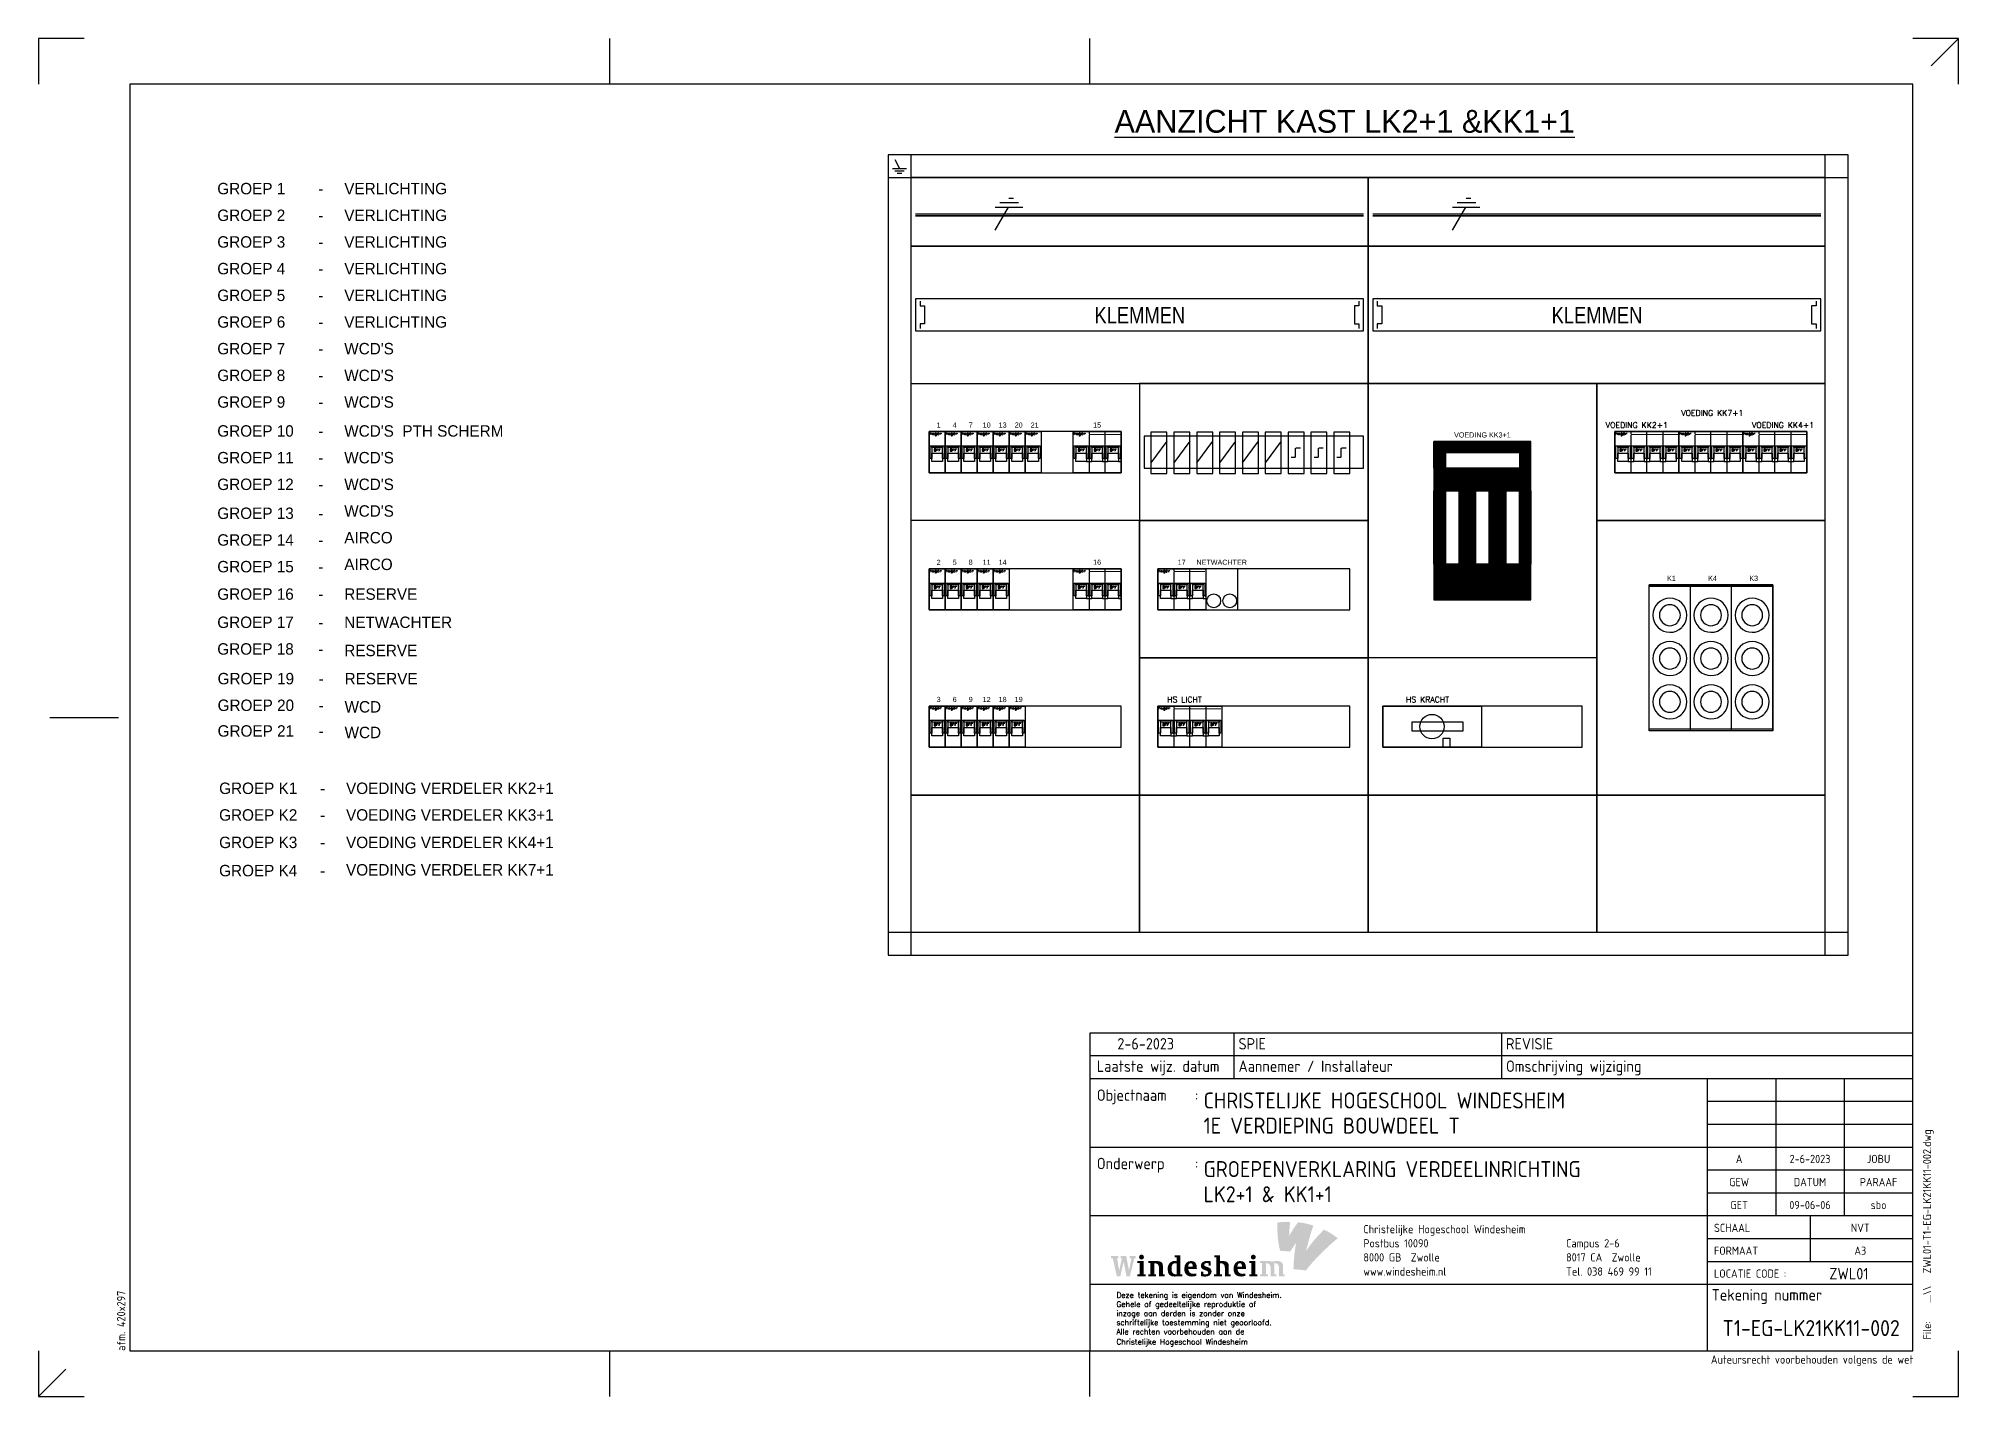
# Model space of a CAD drawing. Header units: millimetres. Extents: x 0 to 420, y 0 to 297.
import ezdxf
from ezdxf.enums import TextEntityAlignment as Align

# ---------------------------------------------------------------- set-up
doc = ezdxf.new("R2010")
doc.units = ezdxf.units.MM
doc.layers.get('0').update_dxf_attribs({"linetype": 'CONTINUOUS'})
for name, color, linetype in [('00att018', 1, 'CONTINUOUS'), ('00att025', 2, 'CONTINUOUS'), ('00att035', 3, 'CONTINUOUS'), ('00att050', 4, 'CONTINUOUS'), ('00kad018', 1, 'CONTINUOUS'), ('00kad025', 2, 'CONTINUOUS'), ('00kad070', 5, 'CONTINUOUS'), ('BL$2----_KADER', 7, 'CONTINUOUS'), ('BL$4----_LOGO', 7, 'CONTINUOUS'), ('BL$4----_STEMPEL', 7, 'CONTINUOUS'), ('EL6-----', 7, 'CONTINUOUS'), ('KAST AANZICHT', 1, 'CONTINUOUS'), ('Kast-aanzicht', 1, 'CONTINUOUS'), ('LAAG_1', 160, 'CONTINUOUS')]:
    doc.layers.add(name, color=color, linetype=linetype)
doc.styles.add('BURO-035', font='BUROFONT.shx', dxfattribs={"height": 3.5})
doc.styles.add('BURO-050', font='BUROFONT.shx', dxfattribs={"height": 5})
doc.styles.add('EDU', font='ROMANS.SHX', dxfattribs={"height": 2.5})
doc.styles.add('GREEN', font='txt')
doc.styles.add('ISO', font='isocp.shx')
doc.styles.add('NOOTER', font='arial.ttf')
doc.styles.add('ROMANS', font='romans', dxfattribs={"height": 2})

msp = doc.modelspace()

# ---------------------------------------------------------------- texts
at = {"layer": 'EL6-----', "color": 2, "style": 'BURO-035'}
for s, p in [('GROEP 1', (39.13, 262.91)), ('VERLICHTING', (66.9, 262.91)), ('-', (61.23, 262.91)), ('GROEP 2', (39.13, 257.07)), ('-', (61.23, 257.07)), ('VERLICHTING', (66.9, 257.07)), ('GROEP 3', (39.13, 251.24)), ('-', (61.23, 251.24)), ('VERLICHTING', (66.9, 251.24)), ('GROEP 4', (39.13, 245.41)), ('VERLICHTING', (66.9, 245.41)), ('-', (61.23, 245.41)), ('GROEP 5', (39.13, 239.57)), ('-', (61.23, 239.57)), ('VERLICHTING', (66.9, 239.57)), ('GROEP 6', (39.13, 233.74)), ('VERLICHTING', (66.9, 233.74)), ('-', (61.23, 233.74)), ('GROEP 7', (39.13, 227.91)), ('-', (61.23, 227.91)), ("WCD'S", (66.9, 227.91)), ('GROEP 8', (39.13, 222.07)), ('-', (61.23, 222.07)), ("WCD'S", (66.9, 222.07)), ('GROEP 9', (39.13, 216.24)), ("WCD'S", (66.9, 216.24)), ('-', (61.23, 216.24)), ('GROEP 10', (39.13, 209.91)), ('-', (61.23, 209.91)), ("WCD'S  PTH SCHERM", (66.9, 209.91)), ('GROEP 11', (39.13, 204.07)), ("WCD'S", (66.9, 204.07)), ('-', (61.23, 204.07)), ('GROEP 12', (39.13, 198.24)), ('-', (61.23, 198.24)), ("WCD'S", (66.9, 198.24)), ('GROEP 13', (39.13, 191.91)), ("WCD'S", (66.9, 192.41)), ('-', (61.23, 191.91)), ('AIRCO', (66.9, 186.57)), ('GROEP 14', (39.13, 186.07)), ('-', (61.23, 186.07)), ('GROEP 15', (39.13, 180.24)), ('-', (61.23, 180.24)), ('AIRCO', (66.9, 180.74)), ('GROEP 16', (39.13, 174.24)), ('RESERVE', (66.9, 174.24)), ('-', (61.23, 174.24)), ('GROEP 17', (39.13, 168.07)), ('-', (61.23, 168.07)), ('NETWACHTER', (66.9, 168.07)), ('GROEP 18', (39.13, 162.24)), ('RESERVE', (66.9, 161.91)), ('-', (61.23, 162.24)), ('GROEP 19', (39.2, 155.75)), ('-', (61.3, 155.75)), ('RESERVE', (66.97, 155.75)), ('GROEP 20', (39.2, 149.92)), ('WCD ', (66.97, 149.58)), ('-', (61.3, 149.92)), ('GROEP 21', (39.2, 144.31)), ('-', (61.3, 144.31)), ('WCD ', (66.97, 143.98)), ('GROEP K1', (39.53, 131.77)), ('-', (61.62, 131.77)), ('VOEDING VERDELER KK2+1', (67.29, 131.77)), ('GROEP K2', (39.53, 125.94)), ('-', (61.62, 125.94)), ('VOEDING VERDELER KK3+1', (67.29, 125.94)), ('GROEP K3', (39.53, 119.94)), ('VOEDING VERDELER KK4+1', (67.29, 119.94)), ('-', (61.62, 119.94)), ('GROEP K4', (39.53, 113.77)), ('-', (61.62, 113.77)), ('VOEDING VERDELER KK7+1', (67.29, 113.94))]:
    msp.add_text(s, height=2.5, dxfattribs=at).set_placement(p)
at = {"layer": 'KAST AANZICHT', "color": 1, "linetype": 'Continuous', "style": 'GREEN', "width": 0.833333}
for p in [(230.99, 234.67), (330.99, 234.67)]:
    msp.add_text('KLEMMEN', height=3.6, dxfattribs=at).set_placement(p)
at = {"layer": 'KAST AANZICHT', "style": 'ROMANS'}
for s, height, p in [('VOEDING KK7+1', 1.2446, (359.33, 214.46)), ('VOEDING KK2+1', 1.2446, (342.82, 211.81)), ('VOEDING KK4+1', 1.2446, (374.8, 211.81)), ('HS LICHT', 1.245, (246.9, 151.81)), ('HS KRACHT', 1.245, (299.12, 151.81))]:
    msp.add_text(s, height=height, dxfattribs=at).set_placement(p)
at = {"layer": 'KAST AANZICHT', "style": 'NOOTER'}
for s, height, p in [('1', 1.12, (196.91, 212.45)), ('4', 1.12, (200.41, 212.45)), ('7', 1.12, (203.91, 212.45)), ('10', 1.12, (207.41, 212.45)), ('13', 1.12, (210.91, 212.45)), ('20', 1.12, (214.41, 212.45)), ('21', 1.12, (217.91, 212.45)), ('15', 1.12, (231.57, 212.45)), ('VOEDING KK3+1', 1.1196, (315.84, 210.29)), ('2', 1.12, (196.91, 182.45)), ('5', 1.12, (200.41, 182.45)), ('8', 1.12, (203.91, 182.45)), ('11', 1.12, (207.41, 182.45)), ('14', 1.12, (210.91, 182.45)), ('16', 1.12, (231.57, 182.45)), ('17', 1.12, (250.07, 182.45)), ('NETWACHTER', 1.12, (258.82, 182.45)), ('K1', 1.12, (357.18, 178.94)), ('K4', 1.12, (366.18, 178.94)), ('K3', 1.12, (375.18, 178.94)), ('3', 1.12, (196.91, 152.45)), ('6', 1.12, (200.41, 152.45)), ('9', 1.12, (203.91, 152.45)), ('12', 1.12, (207.41, 152.45)), ('18', 1.12, (210.91, 152.45)), ('19', 1.12, (214.41, 152.45))]:
    msp.add_text(s, height=height, dxfattribs=at).set_placement(p, align=Align.MIDDLE)
at = {"layer": 'Kast-aanzicht', "color": 4, "style": 'BURO-050'}
msp.add_text('%%UAANZICHT KAST LK2+1 &KK1+1', height=5, dxfattribs=at).set_placement((235.38, 276.37))

# ---------------------------------------------------------------- blocks, each defined once
blk = doc.blocks.new('a3-windesheim-hor')
at = {"layer": '00kad018', "color": 1}
for p, q in [((0, 297), (0, 287)), ((10, 297), (0, 297)), ((125, 287), (125, 297)), ((230, 287), (230, 297)), ((420, 297), (410, 297)), ((420, 297), (414, 291)), ((420, 287), (420, 297)), ((2.5, 148.5), (17.5, 148.5)), ((0, 10), (0, 0)), ((125, 0), (125, 10)), ((230, 0), (230, 10)), ((420, 0), (420, 10)), ((0, 0), (6, 6)), ((0, 0), (10, 0)), ((410, 0), (420, 0))]:
    blk.add_line(p, q, dxfattribs=at)
at = {"layer": '00kad070', "color": 5}
for p, q in [((20, 287), (20, 10)), ((410, 287), (20, 287)), ((410, 10), (410, 287)), ((20, 10), (410, 10))]:
    blk.add_line(p, q, dxfattribs=at)
at = {"layer": '00att018', "color": 1, "style": 'ISO'}
blk.add_text('afm. 420x297', height=1.8, rotation=90, dxfattribs=at).set_placement((19, 10))
blk.add_text('Auteursrecht voorbehouden volgens de wet', height=1.8, dxfattribs=at).set_placement((410.08, 7.2), align=Align.RIGHT)
blk = doc.blocks.new('AI9-BLK4')
at = {"layer": 'LAAG_1'}
h = blk.add_hatch(color=40, dxfattribs=at)
edge = h.paths.add_edge_path()
edge.add_spline(control_points=[(7.13, 7.18), (4.76, 4.71), (2.6, 2.64), (-0.67, -2.09), (0, 0.48), (1.33, 5.88), (2.58, 8.98), (0.66, 9.66), (-2.22, 10.26), (-4.13, 10.42), (-5.47, 8.84), (-7.52, 5.49), (-8.07, 4.43), (-8, 6.89), (-7.74, 9.27), (-7.64, 10.61), (-9.57, 10.7), (-11, 10.61), (-13.21, 10.31), (-13.29, 6), (-13.05, 2.03), (-12.01, -2), (-10.76, -2.09), (-7.6, -2.36), (-7.6, -2.36), (-7.12, -1.66), (-6.13, -0.03), (-4.98, 1.41), (-5.44, -0.9), (-5.87, -4.06), (-6.06, -7.16), (-6.12, -8.14), (-6.15, -9.12), (-6.16, -10.06), (-4.67, -10.18), (-0.96, -10.58), (-0.72, -10.61), (-0.72, -10.61), (-0.71, -10.6), (-0.71, -10.6), (-0.7, -10.59), (-0.7, -10.58), (-0.69, -10.58), (0.69, -8.77), (2.26, -6.96), (3.63, -5.5), (4.7, -4.37), (5.74, -3.33), (6.72, -2.37), (9.27, 0.11), (11.5, 2.08), (13.21, 3.49), (11.03, 5.13), (9.48, 6.13), (7.13, 7.18)], knot_values=[0, 0, 0, 0, 1, 1, 1, 2, 2, 2, 3, 3, 3, 4, 4, 4, 5, 5, 5, 6, 6, 6, 7, 7, 7, 8, 8, 8, 9, 9, 9, 10, 10, 10, 11, 11, 11, 12, 12, 12, 13, 13, 13, 14, 14, 14, 15, 15, 15, 16, 16, 16, 17, 17, 17, 18, 18, 18, 18], degree=3, periodic=0)
h = blk.add_hatch(color=154, dxfattribs=at)
edge = h.paths.add_edge_path()
edge.add_spline(control_points=[(-0.71, -10.6), (-0.71, -10.6), (-0.71, -10.6), (-0.71, -10.6), (-0.74, -10.63), (-0.72, -10.62), (-0.71, -10.6)], knot_values=[0, 0, 0, 0, 1, 1, 1, 2, 2, 2, 2], degree=3, periodic=0)
h = blk.add_hatch(color=154, dxfattribs=at)
edge = h.paths.add_edge_path()
edge.add_spline(control_points=[(-0.71, -10.6), (-0.71, -10.6), (-0.7, -10.6), (-0.7, -10.6), (-0.67, -10.57), (-0.69, -10.59), (-0.71, -10.6)], knot_values=[0, 0, 0, 0, 1, 1, 1, 2, 2, 2, 2], degree=3, periodic=0)
blk = doc.blocks.new('AI9-BLK3')
at = {"layer": 'LAAG_1'}
h = blk.add_hatch(color=154, dxfattribs=at)
edge = h.paths.add_edge_path()
edge.add_spline(control_points=[(-27.78, 3.24), (-27.78, 3.24), (-29.75, -4.72), (-29.75, -4.72), (-29.75, -4.72), (-31.22, -4.72), (-31.22, -4.72), (-31.22, -4.72), (-32.46, 1.79), (-32.46, 1.79), (-32.46, 1.79), (-33.95, -4.72), (-33.95, -4.72), (-33.95, -4.72), (-35.41, -4.72), (-35.41, -4.72), (-35.41, -4.72), (-37.24, 3.24), (-37.24, 3.24), (-37.24, 3.24), (-38.03, 3.24), (-38.03, 3.24), (-38.03, 3.24), (-38.03, 4.16), (-38.03, 4.16), (-38.03, 4.16), (-34.81, 4.16), (-34.81, 4.16), (-34.81, 4.16), (-34.81, 3.24), (-34.81, 3.24), (-34.81, 3.24), (-35.38, 3.24), (-35.38, 3.24), (-35.38, 3.24), (-34.43, -2.11), (-34.43, -2.11), (-34.43, -2.11), (-33.18, 3.26), (-33.18, 3.26), (-33.18, 3.26), (-33.73, 3.26), (-33.73, 3.26), (-33.73, 3.26), (-33.73, 4.16), (-33.73, 4.16), (-33.73, 4.16), (-31.32, 4.16), (-31.32, 4.16), (-31.32, 4.16), (-30.15, -2.11), (-30.15, -2.11), (-30.15, -2.11), (-29.03, 3.24), (-29.03, 3.24), (-29.03, 3.24), (-29.84, 3.24), (-29.84, 3.24), (-29.84, 3.24), (-29.84, 4.16), (-29.84, 4.16), (-29.84, 4.16), (-27.18, 4.16), (-27.18, 4.16), (-27.18, 4.16), (-27.18, 3.24), (-27.18, 3.24), (-27.18, 3.24), (-27.78, 3.24), (-27.78, 3.24)], knot_values=[0, 0, 0, 0, 1, 1, 1, 2, 2, 2, 3, 3, 3, 4, 4, 4, 5, 5, 5, 6, 6, 6, 7, 7, 7, 8, 8, 8, 9, 9, 9, 10, 10, 10, 11, 11, 11, 12, 12, 12, 13, 13, 13, 14, 14, 14, 15, 15, 15, 16, 16, 16, 17, 17, 17, 18, 18, 18, 19, 19, 19, 20, 20, 20, 21, 21, 21, 22, 22, 22, 23, 23, 23, 23], degree=3, periodic=0)
h = blk.add_hatch(color=154, dxfattribs=at)
edge = h.paths.add_edge_path()
edge.add_spline(control_points=[(-26.42, -4.7), (-26.42, -4.7), (-26.42, -3.87), (-26.42, -3.87), (-26.42, -3.87), (-25.47, -3.87), (-25.47, -3.87), (-25.47, -3.87), (-25.47, 1.17), (-25.47, 1.17), (-25.47, 1.17), (-26.42, 1.17), (-26.42, 1.17), (-26.42, 1.17), (-26.42, 1.99), (-26.42, 1.99), (-26.42, 1.99), (-23.75, 1.99), (-23.75, 1.99), (-23.75, 1.99), (-23.75, -3.87), (-23.75, -3.87), (-23.75, -3.87), (-22.88, -3.87), (-22.88, -3.87), (-22.88, -3.87), (-22.88, -4.7), (-22.88, -4.7), (-22.88, -4.7), (-26.42, -4.7), (-26.42, -4.7)], knot_values=[0, 0, 0, 0, 1, 1, 1, 2, 2, 2, 3, 3, 3, 4, 4, 4, 5, 5, 5, 6, 6, 6, 7, 7, 7, 8, 8, 8, 9, 9, 9, 10, 10, 10, 10], degree=3, periodic=0)
edge = h.paths.add_edge_path()
edge.add_spline(control_points=[(-24.66, 2.67), (-25.25, 2.67), (-25.71, 3.15), (-25.71, 3.74), (-25.71, 4.33), (-25.25, 4.79), (-24.66, 4.79), (-24.07, 4.79), (-23.58, 4.33), (-23.58, 3.74), (-23.58, 3.15), (-24.07, 2.67), (-24.66, 2.67)], knot_values=[0, 0, 0, 0, 1, 1, 1, 2, 2, 2, 3, 3, 3, 4, 4, 4, 4], degree=3, periodic=0)
h = blk.add_hatch(color=154, dxfattribs=at)
edge = h.paths.add_edge_path()
edge.add_spline(control_points=[(-17.02, -4.7), (-17.02, -4.7), (-17.02, -0.94), (-17.02, -0.94), (-17.02, -0.3), (-17.19, 0.21), (-17.5, 0.52), (-17.87, 0.9), (-18.34, 1.07), (-18.89, 1.07), (-18.95, 1.07), (-19.03, 1.07), (-19.09, 1.06), (-19.09, 1.06), (-19.09, -3.87), (-19.09, -3.87), (-19.09, -3.87), (-18.24, -3.87), (-18.24, -3.87), (-18.24, -3.87), (-18.24, -4.7), (-18.24, -4.7), (-18.24, -4.7), (-21.72, -4.7), (-21.72, -4.7), (-21.72, -4.7), (-21.72, -3.87), (-21.72, -3.87), (-21.72, -3.87), (-20.8, -3.87), (-20.8, -3.87), (-20.8, -3.87), (-20.8, 1.17), (-20.8, 1.17), (-20.8, 1.17), (-21.72, 1.17), (-21.72, 1.17), (-21.72, 1.17), (-21.72, 1.99), (-21.72, 1.99), (-21.72, 1.99), (-19.44, 1.99), (-19.44, 1.99), (-19.15, 1.99), (-18.89, 2.03), (-18.56, 2.03), (-16.96, 2.03), (-16.32, 1.86), (-15.88, 1.41), (-15.46, 1), (-15.3, 0.57), (-15.3, -0.15), (-15.3, -0.15), (-15.3, -3.87), (-15.3, -3.87), (-15.3, -3.87), (-14.5, -3.87), (-14.5, -3.87), (-14.5, -3.87), (-14.5, -4.7), (-14.5, -4.7), (-14.5, -4.7), (-17.02, -4.7), (-17.02, -4.7)], knot_values=[0, 0, 0, 0, 1, 1, 1, 2, 2, 2, 3, 3, 3, 4, 4, 4, 5, 5, 5, 6, 6, 6, 7, 7, 7, 8, 8, 8, 9, 9, 9, 10, 10, 10, 11, 11, 11, 12, 12, 12, 13, 13, 13, 14, 14, 14, 15, 15, 15, 16, 16, 16, 17, 17, 17, 18, 18, 18, 19, 19, 19, 20, 20, 20, 21, 21, 21, 21], degree=3, periodic=0)
h = blk.add_hatch(color=154, dxfattribs=at)
edge = h.paths.add_edge_path(flags=16)
edge.add_spline(control_points=[(-6.76, -4.7), (-6.76, -4.7), (-6.76, -3.87), (-6.76, -3.87), (-6.76, -3.87), (-7.62, -3.87), (-7.62, -3.87), (-7.62, -3.87), (-7.62, 4.46), (-7.62, 4.46), (-7.62, 4.46), (-10.2, 4.46), (-10.2, 4.46), (-10.2, 4.46), (-10.2, 3.64), (-10.2, 3.64), (-10.2, 3.64), (-9.32, 3.64), (-9.32, 3.64), (-9.32, 3.64), (-9.32, 1.95), (-9.32, 1.95), (-9.59, 2), (-9.79, 2.04), (-10.19, 2.04), (-11.95, 2.04), (-13.23, 0.68), (-13.23, -1.45), (-13.23, -3.83), (-12.29, -4.77), (-10.28, -4.77), (-9.86, -4.77), (-9.32, -4.7), (-9.12, -4.7), (-9.12, -4.7), (-6.76, -4.7), (-6.76, -4.7)], knot_values=[0, 0, 0, 0, 1, 1, 1, 2, 2, 2, 3, 3, 3, 4, 4, 4, 5, 5, 5, 6, 6, 6, 7, 7, 7, 8, 8, 8, 9, 9, 9, 10, 10, 10, 11, 11, 11, 12, 12, 12, 12], degree=3, periodic=0)
edge = h.paths.add_edge_path()
edge.add_spline(control_points=[(-9.28, -3.73), (-9.49, -3.76), (-9.62, -3.78), (-9.79, -3.78), (-10.77, -3.78), (-11.52, -3.12), (-11.52, -1.21), (-11.52, 0.4), (-10.88, 1.06), (-10, 1.06), (-9.71, 1.06), (-9.48, 1.02), (-9.28, 0.97), (-9.28, 0.97), (-9.28, -3.73), (-9.28, -3.73)], knot_values=[0, 0, 0, 0, 1, 1, 1, 2, 2, 2, 3, 3, 3, 4, 4, 4, 5, 5, 5, 5], degree=3, periodic=0)
h = blk.add_hatch(color=154, dxfattribs=at)
edge = h.paths.add_edge_path(flags=16)
edge.add_spline(control_points=[(-0.43, -1.4), (-0.43, 1.03), (-1.16, 2.05), (-3.05, 2.05), (-4.8, 2.05), (-5.93, 0.7), (-5.93, -1.35), (-5.93, -3.59), (-4.75, -4.76), (-2.66, -4.76), (-1.92, -4.76), (-1.25, -4.65), (-0.71, -4.43), (-0.71, -4.43), (-0.71, -3.47), (-0.71, -3.47), (-1.15, -3.57), (-1.59, -3.59), (-2.01, -3.59), (-3.43, -3.59), (-4.18, -2.54), (-4.18, -1.4), (-4.18, -1.4), (-0.43, -1.4), (-0.43, -1.4)], knot_values=[0, 0, 0, 0, 1, 1, 1, 2, 2, 2, 3, 3, 3, 4, 4, 4, 5, 5, 5, 6, 6, 6, 7, 7, 7, 8, 8, 8, 8], degree=3, periodic=0)
edge = h.paths.add_edge_path()
edge.add_spline(control_points=[(-2.19, -0.48), (-2.19, -0.48), (-4.21, -0.48), (-4.21, -0.48), (-4.21, 0.48), (-3.76, 1.08), (-3.17, 1.08), (-2.58, 1.08), (-2.19, 0.63), (-2.19, -0.48)], knot_values=[0, 0, 0, 0, 1, 1, 1, 2, 2, 2, 3, 3, 3, 3], degree=3, periodic=0)
h = blk.add_hatch(color=154, dxfattribs=at)
edge = h.paths.add_edge_path()
edge.add_spline(control_points=[(3.18, -4.79), (2.42, -4.79), (1.53, -4.63), (1.31, -4.55), (1.31, -4.55), (1.31, -2.67), (1.31, -2.67), (1.31, -2.67), (2.34, -2.67), (2.34, -2.67), (2.34, -2.67), (2.34, -3.62), (2.34, -3.62), (2.58, -3.7), (2.94, -3.79), (3.32, -3.79), (4.14, -3.79), (4.53, -3.52), (4.53, -3.03), (4.53, -2.53), (4.09, -2.3), (3.53, -2.1), (3.53, -2.1), (2.71, -1.81), (2.71, -1.81), (1.84, -1.5), (1.32, -0.99), (1.32, 0.08), (1.32, 1.19), (2.31, 2.08), (3.93, 2.08), (4.57, 2.08), (5.29, 2), (5.66, 1.88), (5.66, 1.88), (5.66, 0.04), (5.66, 0.04), (5.66, 0.04), (4.69, 0.04), (4.69, 0.04), (4.69, 0.04), (4.69, 1), (4.69, 1), (4.43, 1.07), (4.17, 1.11), (3.89, 1.11), (3.16, 1.11), (2.8, 0.83), (2.8, 0.37), (2.8, -0.04), (3.05, -0.24), (3.64, -0.43), (3.64, -0.43), (4.44, -0.7), (4.44, -0.7), (5.37, -1.01), (6, -1.57), (6, -2.6), (6, -4), (4.84, -4.79), (3.18, -4.79)], knot_values=[0, 0, 0, 0, 1, 1, 1, 2, 2, 2, 3, 3, 3, 4, 4, 4, 5, 5, 5, 6, 6, 6, 7, 7, 7, 8, 8, 8, 9, 9, 9, 10, 10, 10, 11, 11, 11, 12, 12, 12, 13, 13, 13, 14, 14, 14, 15, 15, 15, 16, 16, 16, 17, 17, 17, 18, 18, 18, 19, 19, 19, 20, 20, 20, 20], degree=3, periodic=0)
h = blk.add_hatch(color=154, dxfattribs=at)
edge = h.paths.add_edge_path()
edge.add_spline(control_points=[(11.81, -4.7), (11.81, -4.7), (11.81, -1.02), (11.81, -1.02), (11.81, -0.32), (11.67, 0.19), (11.34, 0.52), (10.95, 0.91), (10.48, 1.07), (9.97, 1.07), (9.88, 1.07), (9.79, 1.06), (9.75, 1.06), (9.75, 1.06), (9.75, -3.87), (9.75, -3.87), (9.75, -3.87), (10.59, -3.87), (10.59, -3.87), (10.59, -3.87), (10.59, -4.7), (10.59, -4.7), (10.59, -4.7), (7.11, -4.7), (7.11, -4.7), (7.11, -4.7), (7.11, -3.87), (7.11, -3.87), (7.11, -3.87), (8.03, -3.87), (8.03, -3.87), (8.03, -3.87), (8.03, 3.64), (8.03, 3.64), (8.03, 3.64), (7.16, 3.64), (7.16, 3.64), (7.16, 3.64), (7.16, 4.46), (7.16, 4.46), (7.16, 4.46), (9.75, 4.46), (9.75, 4.46), (9.75, 4.46), (9.75, 1.99), (9.75, 1.99), (9.93, 2), (10.23, 2.03), (10.54, 2.03), (11.88, 2.03), (12.52, 1.84), (12.96, 1.4), (13.39, 0.97), (13.53, 0.51), (13.53, -0.15), (13.53, -0.15), (13.53, -3.87), (13.53, -3.87), (13.53, -3.87), (14.34, -3.87), (14.34, -3.87), (14.34, -3.87), (14.34, -4.7), (14.34, -4.7), (14.34, -4.7), (11.81, -4.7), (11.81, -4.7)], knot_values=[0, 0, 0, 0, 1, 1, 1, 2, 2, 2, 3, 3, 3, 4, 4, 4, 5, 5, 5, 6, 6, 6, 7, 7, 7, 8, 8, 8, 9, 9, 9, 10, 10, 10, 11, 11, 11, 12, 12, 12, 13, 13, 13, 14, 14, 14, 15, 15, 15, 16, 16, 16, 17, 17, 17, 18, 18, 18, 19, 19, 19, 20, 20, 20, 21, 21, 21, 22, 22, 22, 22], degree=3, periodic=0)
h = blk.add_hatch(color=154, dxfattribs=at)
edge = h.paths.add_edge_path(flags=16)
edge.add_spline(control_points=[(21.09, -1.4), (21.09, 1.03), (20.36, 2.05), (18.47, 2.05), (16.72, 2.05), (15.6, 0.7), (15.6, -1.35), (15.6, -3.59), (16.77, -4.76), (18.87, -4.76), (19.6, -4.76), (20.27, -4.65), (20.81, -4.43), (20.81, -4.43), (20.81, -3.47), (20.81, -3.47), (20.37, -3.57), (19.93, -3.59), (19.52, -3.59), (18.09, -3.59), (17.35, -2.54), (17.35, -1.4), (17.35, -1.4), (21.09, -1.4), (21.09, -1.4)], knot_values=[0, 0, 0, 0, 1, 1, 1, 2, 2, 2, 3, 3, 3, 4, 4, 4, 5, 5, 5, 6, 6, 6, 7, 7, 7, 8, 8, 8, 8], degree=3, periodic=0)
edge = h.paths.add_edge_path()
edge.add_spline(control_points=[(19.33, -0.48), (19.33, -0.48), (17.31, -0.48), (17.31, -0.48), (17.31, 0.48), (17.76, 1.08), (18.35, 1.08), (18.94, 1.08), (19.33, 0.63), (19.33, -0.48)], knot_values=[0, 0, 0, 0, 1, 1, 1, 2, 2, 2, 3, 3, 3, 3], degree=3, periodic=0)
h = blk.add_hatch(color=154, dxfattribs=at)
edge = h.paths.add_edge_path()
edge.add_spline(control_points=[(22.47, -4.7), (22.47, -4.7), (22.47, -3.87), (22.47, -3.87), (22.47, -3.87), (23.42, -3.87), (23.42, -3.87), (23.42, -3.87), (23.42, 1.17), (23.42, 1.17), (23.42, 1.17), (22.47, 1.17), (22.47, 1.17), (22.47, 1.17), (22.47, 1.99), (22.47, 1.99), (22.47, 1.99), (25.13, 1.99), (25.13, 1.99), (25.13, 1.99), (25.13, -3.87), (25.13, -3.87), (25.13, -3.87), (26, -3.87), (26, -3.87), (26, -3.87), (26, -4.7), (26, -4.7), (26, -4.7), (22.47, -4.7), (22.47, -4.7)], knot_values=[0, 0, 0, 0, 1, 1, 1, 2, 2, 2, 3, 3, 3, 4, 4, 4, 5, 5, 5, 6, 6, 6, 7, 7, 7, 8, 8, 8, 9, 9, 9, 10, 10, 10, 10], degree=3, periodic=0)
edge = h.paths.add_edge_path()
edge.add_spline(control_points=[(24.23, 2.67), (23.64, 2.67), (23.18, 3.15), (23.18, 3.74), (23.18, 4.33), (23.64, 4.79), (24.23, 4.79), (24.82, 4.79), (25.31, 4.33), (25.31, 3.74), (25.31, 3.15), (24.82, 2.67), (24.23, 2.67)], knot_values=[0, 0, 0, 0, 1, 1, 1, 2, 2, 2, 3, 3, 3, 4, 4, 4, 4], degree=3, periodic=0)
h = blk.add_hatch(color=154, dxfattribs=at)
edge = h.paths.add_edge_path()
edge.add_spline(control_points=[(35.52, -4.7), (35.52, -4.7), (35.52, -0.89), (35.52, -0.89), (35.52, -0.3), (35.34, 0.21), (35.04, 0.52), (34.66, 0.9), (34.24, 1.07), (33.55, 1.07), (33.41, 1.07), (33.28, 1.05), (33.17, 1.03), (33.4, 0.83), (33.52, 0.35), (33.52, -0.07), (33.52, -0.07), (33.52, -3.87), (33.52, -3.87), (33.52, -3.87), (34.3, -3.87), (34.3, -3.87), (34.3, -3.87), (34.3, -4.7), (34.3, -4.7), (34.3, -4.7), (31.82, -4.7), (31.82, -4.7), (31.82, -4.7), (31.82, -0.89), (31.82, -0.89), (31.82, -0.18), (31.64, 0.24), (31.34, 0.53), (30.95, 0.92), (30.5, 1.07), (30.01, 1.07), (29.96, 1.07), (29.9, 1.06), (29.8, 1.06), (29.8, 1.06), (29.8, -3.87), (29.8, -3.87), (29.8, -3.87), (30.64, -3.87), (30.64, -3.87), (30.64, -3.87), (30.64, -4.7), (30.64, -4.7), (30.64, -4.7), (27.17, -4.7), (27.17, -4.7), (27.17, -4.7), (27.17, -3.87), (27.17, -3.87), (27.17, -3.87), (28.09, -3.87), (28.09, -3.87), (28.09, -3.87), (28.09, 1.17), (28.09, 1.17), (28.09, 1.17), (27.17, 1.17), (27.17, 1.17), (27.17, 1.17), (27.17, 1.99), (27.17, 1.99), (27.17, 1.99), (29.58, 1.99), (29.58, 1.99), (29.86, 1.99), (30.2, 2.03), (30.42, 2.03), (31.35, 2.03), (31.94, 1.93), (32.49, 1.67), (32.96, 1.86), (33.67, 2.01), (34.45, 2.01), (35.63, 2.01), (36.25, 1.82), (36.67, 1.4), (37.08, 0.99), (37.23, 0.53), (37.23, -0.08), (37.23, -0.08), (37.23, -3.87), (37.23, -3.87), (37.23, -3.87), (38.03, -3.87), (38.03, -3.87), (38.03, -3.87), (38.03, -4.7), (38.03, -4.7), (38.03, -4.7), (35.52, -4.7), (35.52, -4.7)], knot_values=[0, 0, 0, 0, 1, 1, 1, 2, 2, 2, 3, 3, 3, 4, 4, 4, 5, 5, 5, 6, 6, 6, 7, 7, 7, 8, 8, 8, 9, 9, 9, 10, 10, 10, 11, 11, 11, 12, 12, 12, 13, 13, 13, 14, 14, 14, 15, 15, 15, 16, 16, 16, 17, 17, 17, 18, 18, 18, 19, 19, 19, 20, 20, 20, 21, 21, 21, 22, 22, 22, 23, 23, 23, 24, 24, 24, 25, 25, 25, 26, 26, 26, 27, 27, 27, 28, 28, 28, 29, 29, 29, 30, 30, 30, 31, 31, 31, 32, 32, 32, 32], degree=3, periodic=0)
blk = doc.blocks.new('AI9-BLK2')
at = {"layer": 'LAAG_1', "color": 7}
for name, p in [('AI9-BLK4', (36.4, 1.35)), ('AI9-BLK3', (-11.59, -7.17))]:
    blk.add_blockref(name, p, dxfattribs=at)
blk = doc.blocks.new('CHW_ONDERHOEK')
at = {"layer": '00kad025', "color": 2}
for p, q in [((-190, 79.5), (-190, 69.5)), ((-10, 79.5), (-190, 79.5)), ((-158.5, 79.5), (-158.5, 69.5)), ((-100, 79.5), (-100, 69.5)), ((-10, 74.5), (-190, 74.5)), ((-40, 69.5), (-40, 39.5)), ((-25, 69.5), (-25, 39.5)), ((-10, 64.5), (-55, 64.5)), ((-10, 59.5), (-55, 59.5)), ((-10, 54.5), (-55, 54.5)), ((-10, 49.5), (-55, 49.5)), ((-32.5, 39.5), (-32.5, 34.5)), ((-32.5, 34.5), (-32.5, 29.5))]:
    blk.add_line(p, q, dxfattribs=at)
at = {"layer": '00kad070', "color": 5}
for p, q in [((-10, 69.5), (-190, 69.5)), ((-190, 69.5), (-190, 10)), ((-55, 69.5), (-55, 10)), ((-55, 54.5), (-190, 54.5)), ((-10, 44.5), (-55, 44.5)), ((-10, 39.5), (-190, 39.5)), ((-10, 34.5), (-55, 34.5)), ((-10, 29.5), (-55, 29.5)), ((-55, 24.5), (-190, 24.5)), ((-10, 24.5), (-55, 24.5))]:
    blk.add_line(p, q, dxfattribs=at)
at = {"layer": 'LAAG_1', "color": 7, "xscale": 0.5, "yscale": 0.5, "zscale": 0.5}
blk.add_blockref('AI9-BLK2', (-160.6, 32.22), dxfattribs=at)
at = {"layer": '00att018', "color": 1, "style": 'ISO'}
for s, p in [('GEW', (-48, 46)), ('DATUM', (-32.5, 46)), ('PARAAF', (-17.5, 46)), ('GET', (-48, 41))]:
    blk.add_text(s, height=1.8, dxfattribs=at).set_placement(p, align=Align.CENTER)
for s, p in [('SCHAAL', (-53.5, 36)), ('FORMAAT', (-53.5, 31))]:
    blk.add_text(s, height=1.8, dxfattribs=at).set_placement(p)
at = {"layer": '00att018', "color": 1, "linetype": 'Continuous', "style": 'EDU'}
for s, p in [('Deze tekening is eigendom van Windesheim.', (-184.2, 21.6)), ('Gehele of gedeeltelijke reproduktie of', (-184.2, 19.6)), ('inzage aan derden is zonder onze', (-184.2, 17.6)), ('schriftelijke toestemming niet geoorloofd.', (-184.2, 15.6)), ('Alle rechten voorbehouden aan de', (-184.2, 13.6)), ('Christelijke Hogeschool Windesheim', (-184.2, 11.38))]:
    blk.add_text(s, height=1.2, dxfattribs=at).set_placement(p)
at = {"layer": '00att018', "color": 1, "style": 'ISO', "width": 0.9}
blk.add_text('....\\\\', height=1.8, rotation=90, dxfattribs=at).set_placement((-6, 20.5))
at = {"layer": '00att018', "color": 1, "style": 'ISO'}
blk.add_text('File:', height=1.8, rotation=90, dxfattribs=at).set_placement((-6, 12.5))
for tag, p in [('WZ_CODED', (-48, 66.07)), ('WZ_DATUMD', (-32.5, 66.07)), ('WZ_WZGOEDD', (-17.5, 66.07)), ('WZ_CODEC', (-48, 61.07)), ('WZ_DATUMC', (-32.5, 61.07)), ('WZ_WZGOEDC', (-17.5, 61.07)), ('WZ_CODEB', (-48, 56.07)), ('WZ_DATUMB', (-32.5, 56.07)), ('WZ_WZGOEDB', (-17.5, 56.07)), ('WZ_CODEA', (-48, 51.07)), ('WZ_DATUMA', (-32.5, 51.07)), ('WZ_WZGOEDA', (-17.5, 51.07)), ('TKDATCREAT', (-32.5, 41)), ('TKINIT', (-17.5, 41)), ('TKSCHAAL', (-21.5, 36)), ('TKFORMAAT', (-21.5, 31))]:
    blk.add_attdef(tag, text='', height=1.8, dxfattribs=at).set_placement(p, align=Align.CENTER)
blk.add_attdef('DWGNAME', (-6, 26.93), '', height=1.8, rotation=90, dxfattribs=at)
at = {"layer": '00att025', "color": 2, "style": 'ISO'}
for s, p in [('Objectnaam', (-188.5, 64.67)), ('Onderwerp', (-188.5, 49.72)), ('Tekening nummer', (-54, 21))]:
    blk.add_text(s, height=2.5, dxfattribs=at).set_placement(p)
at = {"layer": '00att025', "style": 'ISO'}
for p in [(-167.02, 64.67), (-167.02, 49.78)]:
    blk.add_text(':', height=2.5, dxfattribs=at).set_placement(p)
at = {"layer": '00att025', "color": 1, "style": 'ISO'}
blk.add_text('LOCATIE CODE :', height=1.8, dxfattribs=at).set_placement((-53.5, 26))
at = {"layer": '00att025', "color": 2, "style": 'ISO'}
for tag, p in [('WZ_DATUM', (-184, 75.9)), ('WZ_AANNEMER_INSTALATEUR', (-157.5, 75.9)), ('WZ_OMSCHR', (-99, 75.9))]:
    blk.add_attdef(tag, p, '', height=2.5, dxfattribs=at)
at = {"layer": '00att025', "color": 3, "style": 'ISO'}
blk.add_attdef('TKVRIJ2', text='', height=2.5, dxfattribs=at).set_placement((-24, 25.62), align=Align.CENTER)
at = {"layer": '00att035', "color": 3, "style": 'ISO'}
for s, p in [('Laatste wijz. datum', (-188.5, 71)), ('Aannemer / Installateur', (-157.5, 71)), ('Omschrijving wijziging', (-99, 71))]:
    blk.add_text(s, height=2.5, dxfattribs=at).set_placement(p)
for tag, p in [('PROMSCHR', (-165.14, 63)), ('TK1OMSCHR', (-165.14, 57.5)), ('TK2OMSCHR', (-165.14, 48)), ('TKVRIJ1', (-165.14, 42.5))]:
    blk.add_attdef(tag, p, '', height=3.5, dxfattribs=at)
at = {"layer": '00att050', "color": 4, "style": 'ISO'}
blk.add_attdef('TKFASE', text='', height=5, dxfattribs=at).set_placement((-14.5, 82), align=Align.RIGHT)
blk.add_attdef('TKTEKNR', text='', height=3.5, dxfattribs=at).set_placement((-32.25, 13.23), align=Align.CENTER)
at = {"layer": 'BL$4----_LOGO', "color": 1, "style": 'ISO'}
for s, p in [('Christelijke Hogeschool Windesheim', (-130.19, 35.71)), ('Postbus 10090', (-130.19, 32.63)), ('Campus 2-6', (-85.85, 32.63)), ('8000 GB  Zwolle', (-130.19, 29.54)), ('8017 CA  Zwolle', (-85.85, 29.54)), ('www.windesheim.nl', (-130.19, 26.45)), ('Tel. 038 469 99 11', (-85.85, 26.45))]:
    blk.add_text(s, height=1.8, dxfattribs=at).set_placement(p)
blk = doc.blocks.new('HAG08')
at = {"color": 0}
for p, q in [((-16.5, -3.5), (-16.5, -0.8)), ((-16.5, -0.8), (-16.5, -0.8)), ((-16.5, -2.6), (-15.6, -1.7)), ((-15.6, -1.7), (-15.2, -1.7)), ((-15.2, -1.7), (-14.7, -2.2)), ((-14.7, -2.2), (-14.7, -3.5)), ((-14.7, -3.5), (-14.7, -3.5)), ((-13.8, -2.2), (-13.4, -1.7)), ((-13.8, -3.1), (-13.8, -2.2)), ((-13.4, -3.5), (-13.8, -3.1)), ((-13.4, -1.7), (-13, -1.7)), ((-13, -3.5), (-13.4, -3.5)), ((-13, -1.7), (-12.5, -2.2)), ((-12.5, -3.1), (-13, -3.5)), ((-12.5, -2.2), (-12.5, -3.1)), ((-12.5, -3.1), (-12.1, -3.5)), ((-12.1, -3.5), (-12.1, -3.5)), ((-10.2, -18.8), (-12, -18.8)), ((-12, -18.8), (-12, -21.5)), ((-10.7, -1.7), (-11.2, -2.2)), ((-11.2, -2.2), (-11.2, -3.1)), ((-11.2, -3.1), (-10.7, -3.5)), ((-11.2, -3.9), (-10.7, -4.4)), ((-9.9, -1.7), (-10.7, -1.7)), ((-10.7, -3.5), (-9.4, -3.5)), ((-10.7, -4.4), (-9.9, -4.4)), ((-10.2, -21.5), (-10.2, -18.8)), ((-9.4, -2.2), (-9.9, -1.7)), ((-9.9, -4.4), (-9.4, -3.9)), ((-9.4, -3.9), (-9.4, -2.2)), ((-9.4, -3.5), (-9.4, -3.5)), ((-9.3, -21.5), (-9.3, -18.8)), ((-9.3, -18.8), (-7.6, -18.8)), ((-9.3, -20.2), (-8.5, -20.2)), ((-8.1, -1.7), (-8.5, -2.2)), ((-8.5, -2.2), (-8.5, -3.1)), ((-8.5, -2.6), (-7.2, -2.6)), ((-8.5, -3.1), (-8.1, -3.5)), ((-8.5, -20.2), (-8.5, -20.2)), ((-7.2, -1.7), (-8.1, -1.7)), ((-8.1, -3.5), (-7.2, -3.5)), ((-7.6, -18.8), (-7.6, -18.8)), ((-6.8, -2.2), (-7.2, -1.7)), ((-7.2, -2.6), (-6.8, -2.2)), ((-7.2, -3.5), (-7.2, -3.5)), ((-6.7, -21.5), (-6.7, -18.8)), ((-6.7, -18.8), (-4.9, -18.8)), ((-6.7, -20.2), (-5.8, -20.2)), ((-5.9, -1.7), (-5.9, -3.5)), ((-5.9, -2.6), (-5, -1.7)), ((-5.9, -3.5), (-5.9, -3.5)), ((-5.8, -20.2), (-5.8, -20.2)), ((-5, -1.7), (-4.6, -1.7)), ((-4.9, -18.8), (-4.9, -18.8)), ((-4.6, -1.7), (-4.1, -2.2)), ((-4.1, -2.2), (-4.1, -2.2)), ((-12, -21.5), (-10.2, -21.5)), ((-12, -21.5), (-12, -21.5))]:
    blk.add_line(p, q, dxfattribs=at)
for points in [[(-17.5, -45), (-17.5, 0), (0, 0), (0, -45)], [(-16.5, -29.5), (-16.5, -15.5), (-14.5, -15.5), (-14.5, -29.5)], [(-14.5, -17.5), (-14.5, -15.5), (-3, -15.5), (-3, -17.5)], [(-3, -29.5), (-3, -15.5), (-1, -15.5), (-1, -29.5)], [(-14.5, -32.5), (-14.5, -23.5), (-3, -23.5), (-3, -32.5)]]:
    blk.add_lwpolyline(points, close=True, dxfattribs=at)
blk = doc.blocks.new('HAG09')
at = {"color": 0}
for p, q in [((-52.5, 0), (-52.5, -2.4)), ((-35, -2.4), (-35, 0)), ((-17.5, 0), (-17.5, -2.4)), ((-69, -3.5), (-69, -0.8)), ((-69, -0.8), (-69, -0.8)), ((-69, -2.6), (-68.1, -1.7)), ((-68.1, -1.7), (-67.6, -1.7)), ((-67.6, -1.7), (-67.2, -2.2)), ((-67.2, -2.2), (-67.2, -3.5)), ((-67.2, -3.5), (-67.2, -3.5)), ((-66.3, -2.2), (-65.9, -1.7)), ((-66.3, -3.1), (-66.3, -2.2)), ((-65.9, -3.5), (-66.3, -3.1)), ((-65.9, -1.7), (-65.4, -1.7)), ((-65.4, -3.5), (-65.9, -3.5)), ((-65.4, -1.7), (-65, -2.2)), ((-65, -3.1), (-65.4, -3.5)), ((-65, -2.2), (-65, -3.1)), ((-65, -3.1), (-64.6, -3.5)), ((-64.6, -3.5), (-64.6, -3.5)), ((-62.7, -18.8), (-64.5, -18.8)), ((-64.5, -18.8), (-64.5, -21.5)), ((-63.2, -1.7), (-63.7, -2.2)), ((-63.7, -2.2), (-63.7, -3.1)), ((-63.7, -3.1), (-63.2, -3.5)), ((-63.7, -3.9), (-63.2, -4.4)), ((-62.3, -1.7), (-63.2, -1.7)), ((-63.2, -3.5), (-61.9, -3.5)), ((-63.2, -4.4), (-62.3, -4.4)), ((-62.7, -21.5), (-62.7, -18.8)), ((-61.9, -2.2), (-62.3, -1.7)), ((-62.3, -4.4), (-61.9, -3.9)), ((-61.9, -3.9), (-61.9, -2.2)), ((-61.9, -3.5), (-61.9, -3.5)), ((-61.8, -21.5), (-61.8, -18.8)), ((-61.8, -18.8), (-60.1, -18.8)), ((-61.8, -20.2), (-60.9, -20.2)), ((-60.6, -1.7), (-61, -2.2)), ((-61, -2.2), (-61, -3.1)), ((-61, -2.6), (-59.7, -2.6)), ((-61, -3.1), (-60.6, -3.5)), ((-60.9, -20.2), (-60.9, -20.2)), ((-59.7, -1.7), (-60.6, -1.7)), ((-60.6, -3.5), (-59.7, -3.5)), ((-60.1, -18.8), (-60.1, -18.8)), ((-59.2, -2.2), (-59.7, -1.7)), ((-59.7, -2.6), (-59.2, -2.2)), ((-59.7, -3.5), (-59.7, -3.5)), ((-59.2, -21.5), (-59.2, -18.8)), ((-59.2, -18.8), (-57.4, -18.8)), ((-59.2, -20.2), (-58.3, -20.2)), ((-58.4, -1.7), (-58.4, -3.5)), ((-58.4, -2.6), (-57.5, -1.7)), ((-58.4, -3.5), (-58.4, -3.5)), ((-58.3, -20.2), (-58.3, -20.2)), ((-57.5, -1.7), (-57, -1.7)), ((-57.4, -18.8), (-57.4, -18.8)), ((-57, -1.7), (-56.6, -2.2)), ((-56.6, -2.2), (-56.6, -2.2)), ((-52.5, -3.6), (-52.5, -45)), ((-45.2, -18.8), (-47, -18.8)), ((-47, -18.8), (-47, -21.5)), ((-45.2, -21.5), (-45.2, -18.8)), ((-44.3, -21.5), (-44.3, -18.8)), ((-44.3, -18.8), (-42.6, -18.8)), ((-44.3, -20.2), (-43.5, -20.2)), ((-43.5, -20.2), (-43.5, -20.2)), ((-42.6, -18.8), (-42.6, -18.8)), ((-41.7, -21.5), (-41.7, -18.8)), ((-41.7, -18.8), (-39.9, -18.8)), ((-41.7, -20.2), (-40.8, -20.2)), ((-40.8, -20.2), (-40.8, -20.2)), ((-39.9, -18.8), (-39.9, -18.8)), ((-35, -45), (-35, -3.6)), ((-27.7, -18.8), (-29.5, -18.8)), ((-29.5, -18.8), (-29.5, -21.5)), ((-27.7, -21.5), (-27.7, -18.8)), ((-26.9, -21.5), (-26.9, -18.8)), ((-26.9, -18.8), (-25.1, -18.8)), ((-26.9, -20.2), (-26, -20.2)), ((-26, -20.2), (-26, -20.2)), ((-25.1, -18.8), (-25.1, -18.8)), ((-24.2, -21.5), (-24.2, -18.8)), ((-24.2, -18.8), (-22.4, -18.8)), ((-24.2, -20.2), (-23.3, -20.2)), ((-23.3, -20.2), (-23.3, -20.2)), ((-22.4, -18.8), (-22.4, -18.8)), ((-17.5, -3.6), (-17.5, -45)), ((-10.3, -18.8), (-12, -18.8)), ((-12, -18.8), (-12, -21.5)), ((-10.3, -21.5), (-10.3, -18.8)), ((-9.4, -21.5), (-9.4, -18.8)), ((-9.4, -18.8), (-7.6, -18.8)), ((-9.4, -20.2), (-8.5, -20.2)), ((-8.5, -20.2), (-8.5, -20.2)), ((-7.6, -18.8), (-7.6, -18.8)), ((-6.7, -21.5), (-6.7, -18.8)), ((-6.7, -18.8), (-4.9, -18.8)), ((-6.7, -20.2), (-5.8, -20.2)), ((-5.8, -20.2), (-5.8, -20.2)), ((-4.9, -18.8), (-5, -18.8)), ((-64.5, -21.5), (-62.7, -21.5)), ((-64.5, -21.5), (-64.5, -21.5)), ((-55.5, -32.5), (-49.5, -32.5)), ((-53.5, -29.5), (-51.5, -29.5)), ((-47, -21.5), (-45.2, -21.5)), ((-47, -21.5), (-47, -21.5)), ((-38, -32.5), (-32, -32.5)), ((-36, -29.5), (-34, -29.5)), ((-29.5, -21.5), (-27.7, -21.5)), ((-29.5, -21.5), (-29.5, -21.5)), ((-20.5, -32.5), (-14.5, -32.5)), ((-18.5, -29.5), (-16.5, -29.5)), ((-12, -21.5), (-10.3, -21.5)), ((-12, -21.5), (-12, -21.5))]:
    blk.add_line(p, q, dxfattribs=at)
for points in [[(-70, -45), (-70, 0), (0, 0), (0, -45)], [(-69, -29.5), (-69, -15.5), (-67, -15.5), (-67, -29.5)], [(-67, -17.5), (-67, -15.5), (-55.5, -15.5), (-55.5, -17.5)], [(-55.5, -29.5), (-55.5, -15.5), (-53.5, -15.5), (-53.5, -29.5)], [(-51.5, -29.5), (-51.5, -15.5), (-49.5, -15.5), (-49.5, -29.5)], [(-49.5, -17.5), (-49.5, -15.5), (-38, -15.5), (-38, -17.5)], [(-38, -29.5), (-38, -15.5), (-36, -15.5), (-36, -29.5)], [(-34, -29.5), (-34, -15.5), (-32, -15.5), (-32, -29.5)], [(-32, -17.5), (-32, -15.5), (-20.5, -15.5), (-20.5, -17.5)], [(-20.5, -29.5), (-20.5, -15.5), (-18.5, -15.5), (-18.5, -29.5)], [(-16.5, -29.5), (-16.5, -15.5), (-14.5, -15.5), (-14.5, -29.5)], [(-14.5, -17.5), (-14.5, -15.5), (-3, -15.5), (-3, -17.5)], [(-3, -29.5), (-3, -15.5), (-1, -15.5), (-1, -29.5)], [(-67, -32.5), (-67, -23.5), (-55.5, -23.5), (-55.5, -32.5)], [(-49.5, -32.5), (-49.5, -23.5), (-38, -23.5), (-38, -32.5)], [(-32, -32.5), (-32, -23.5), (-20.5, -23.5), (-20.5, -32.5)], [(-14.5, -32.5), (-14.5, -23.5), (-3, -23.5), (-3, -32.5)]]:
    blk.add_lwpolyline(points, close=True, dxfattribs=at)
at = {"color": 0, "const_width": 1.2}
blk.add_lwpolyline([(-52.5, -3), (-0.7, -3)], dxfattribs=at)
blk = doc.blocks.new('HAG07')
at = {"color": 0}
for p, q in [((0.22, 8.85), (0.22, 9.42)), ((0.22, 9.42), (0.22, 9.42)), ((0.22, 9.04), (0.41, 9.23)), ((0.41, 9.23), (0.5, 9.23)), ((0.5, 9.23), (0.6, 9.14)), ((0.6, 9.14), (0.6, 8.85)), ((0.79, 9.14), (0.88, 9.23)), ((0.79, 8.95), (0.79, 9.14)), ((0.88, 9.23), (0.97, 9.23)), ((0.97, 9.23), (1.07, 9.14)), ((1.07, 9.14), (1.07, 8.95)), ((1.44, 9.23), (1.35, 9.14)), ((1.35, 9.14), (1.35, 8.95)), ((1.63, 9.23), (1.44, 9.23)), ((1.73, 9.14), (1.63, 9.23)), ((1.73, 8.76), (1.73, 9.14)), ((2.01, 9.23), (1.92, 9.14)), ((1.92, 9.14), (1.92, 8.95)), ((1.92, 9.04), (2.2, 9.04)), ((2.2, 9.23), (2.01, 9.23)), ((2.29, 9.14), (2.2, 9.23)), ((2.2, 9.04), (2.29, 9.14)), ((2.48, 9.23), (2.48, 8.85)), ((2.48, 9.04), (2.67, 9.23)), ((2.67, 9.23), (2.76, 9.23)), ((2.76, 9.23), (2.86, 9.14)), ((2.86, 9.14), (2.86, 9.14)), ((3.73, 9.6), (3.73, 9.09)), ((7.47, 9.09), (7.47, 9.6)), ((0.6, 8.85), (0.6, 8.85)), ((0.88, 8.85), (0.79, 8.95)), ((0.97, 8.85), (0.88, 8.85)), ((1.07, 8.95), (0.97, 8.85)), ((1.07, 8.95), (1.16, 8.85)), ((1.16, 8.85), (1.16, 8.85)), ((1.56, 5.58), (1.18, 5.58)), ((1.18, 5.58), (1.18, 5.01)), ((1.18, 5.01), (1.56, 5.01)), ((1.18, 5.01), (1.18, 5.01)), ((1.35, 8.95), (1.44, 8.85)), ((1.35, 8.76), (1.44, 8.66)), ((1.44, 8.85), (1.73, 8.85)), ((1.44, 8.66), (1.63, 8.66)), ((1.56, 5.01), (1.56, 5.58)), ((1.63, 8.66), (1.73, 8.76)), ((1.73, 8.85), (1.73, 8.85)), ((1.74, 5.01), (1.74, 5.58)), ((1.74, 5.58), (2.12, 5.58)), ((1.74, 5.3), (1.93, 5.3)), ((1.92, 8.95), (2.01, 8.85)), ((1.93, 5.3), (1.93, 5.3)), ((2.01, 8.85), (2.2, 8.85)), ((2.12, 5.58), (2.12, 5.58)), ((2.2, 8.85), (2.2, 8.85)), ((2.31, 5.01), (2.31, 5.58)), ((2.31, 5.58), (2.69, 5.58)), ((2.31, 5.3), (2.5, 5.3)), ((2.48, 8.85), (2.48, 8.85)), ((2.5, 5.3), (2.5, 5.3)), ((2.69, 5.58), (2.69, 5.58)), ((3.73, 8.83), (3.73, 0)), ((5.29, 5.58), (4.91, 5.58)), ((4.91, 5.58), (4.91, 5.01)), ((4.91, 5.01), (5.29, 5.01)), ((4.91, 5.01), (4.91, 5.01)), ((5.29, 5.01), (5.29, 5.58)), ((5.47, 5.01), (5.47, 5.58)), ((5.47, 5.58), (5.85, 5.58)), ((5.47, 5.3), (5.66, 5.3)), ((5.66, 5.3), (5.66, 5.3)), ((5.85, 5.58), (5.85, 5.58)), ((6.04, 5.01), (6.04, 5.58)), ((6.04, 5.58), (6.42, 5.58)), ((6.04, 5.3), (6.23, 5.3)), ((6.23, 5.3), (6.23, 5.3)), ((6.42, 5.58), (6.42, 5.58)), ((7.47, 0), (7.47, 8.83)), ((9.02, 5.58), (8.64, 5.58)), ((8.64, 5.58), (8.64, 5.01)), ((8.64, 5.01), (9.02, 5.01)), ((8.64, 5.01), (8.64, 5.01)), ((9.02, 5.01), (9.02, 5.58)), ((9.2, 5.01), (9.2, 5.58)), ((9.2, 5.58), (9.58, 5.58)), ((9.2, 5.3), (9.39, 5.3)), ((9.39, 5.3), (9.39, 5.3)), ((9.58, 5.58), (9.58, 5.58)), ((9.77, 5.01), (9.77, 5.58)), ((9.77, 5.58), (10.15, 5.58)), ((9.77, 5.3), (9.96, 5.3)), ((9.96, 5.3), (9.96, 5.3)), ((10.15, 5.58), (10.15, 5.58)), ((3.09, 2.67), (4.37, 2.67)), ((3.52, 3.31), (3.95, 3.31)), ((6.83, 2.67), (8.11, 2.67)), ((7.25, 3.31), (7.68, 3.31)), ((10.56, 2.67), (11.2, 2.67)), ((10.99, 3.31), (11.2, 3.31))]:
    blk.add_line(p, q, dxfattribs=at)
for points in [[(0, 0), (0, 9.6), (11.2, 9.6), (11.2, 0)], [(0.21, 3.31), (0.21, 6.29), (0.64, 6.29), (0.64, 3.31)], [(0.64, 5.87), (0.64, 6.29), (3.09, 6.29), (3.09, 5.87)], [(0.64, 2.67), (0.64, 4.59), (3.09, 4.59), (3.09, 2.67)], [(3.09, 3.31), (3.09, 6.29), (3.52, 6.29), (3.52, 3.31)], [(3.95, 3.31), (3.95, 6.29), (4.37, 6.29), (4.37, 3.31)], [(4.37, 5.87), (4.37, 6.29), (6.83, 6.29), (6.83, 5.87)], [(4.37, 2.67), (4.37, 4.59), (6.83, 4.59), (6.83, 2.67)], [(6.83, 3.31), (6.83, 6.29), (7.25, 6.29), (7.25, 3.31)], [(7.68, 3.31), (7.68, 6.29), (8.11, 6.29), (8.11, 3.31)], [(8.11, 5.87), (8.11, 6.29), (10.56, 6.29), (10.56, 5.87)], [(8.11, 2.67), (8.11, 4.59), (10.56, 4.59), (10.56, 2.67)], [(10.56, 3.31), (10.56, 6.29), (10.99, 6.29), (10.99, 3.31)]]:
    blk.add_lwpolyline(points, close=True, dxfattribs=at)
at = {"color": 0, "const_width": 0.256}
blk.add_lwpolyline([(3.73, 8.96), (11.05, 8.96)], dxfattribs=at)
blk = doc.blocks.new('1314_162')
at = {"color": 0}
for p, q in [((-108, -45.000002), (-108, 0)), ((-108, 0), (0, 0)), ((0, 0), (0, -45.000002)), ((-75.646004, -17.457199), (-20.184304, -17.457199)), ((-75.646004, -27.5427), (-75.646004, -17.457199)), ((-20.184304, -17.457199), (-20.184304, -27.5427)), ((-20.184304, -27.5427), (-75.646004, -27.5427)), ((-41.889199, -45.000002), (-41.889199, -35.001402)), ((-41.889199, -35.001402), (-34.598603, -35.001402)), ((-34.598603, -35.001402), (-34.598603, -45.000002)), ((0, -45.000002), (-108, -45.000002)), ((-34.598603, -45.000002), (-41.889199, -45.000002))]:
    blk.add_line(p, q, dxfattribs=at)
blk.add_circle((-54.0998, -22.5), 13.336895, dxfattribs=at)

# ---------------------------------------------------------------- linework, layer by layer
at = {"layer": 'KAST AANZICHT', "color": 1, "linetype": 'Continuous'}
for p, q in [((395.85, 271.55), (185.85, 271.55)), ((185.85, 271.55), (185.85, 96.55)), ((187.35, 270.55), (188.35, 268.55)), ((190.85, 271.55), (190.85, 96.55)), ((390.85, 96.55), (390.85, 271.55)), ((395.85, 96.55), (395.85, 271.55)), ((185.85, 266.55), (395.85, 266.55)), ((186.85, 268.55), (189.85, 268.55)), ((187.35, 268.05), (189.35, 268.05)), ((187.85, 267.55), (188.85, 267.55)), ((210.29, 261.09), (214.41, 261.09)), ((212.29, 262.09), (213.29, 262.09)), ((310.29, 261.09), (314.41, 261.09)), ((312.29, 262.09), (313.29, 262.09)), ((289.85, 258.57), (191.85, 258.57)), ((289.85, 258.23), (191.85, 258.23)), ((289.85, 258.13), (191.85, 258.13)), ((209.29, 255.09), (212.21, 260.13)), ((209.29, 260.09), (215.29, 260.09)), ((389.85, 258.57), (291.85, 258.57)), ((389.85, 258.23), (291.85, 258.23)), ((389.85, 258.13), (291.85, 258.13)), ((309.29, 255.09), (312.21, 260.13)), ((309.29, 260.09), (315.29, 260.09)), ((192.85, 239.55), (192.85, 238.55)), ((288.85, 239.55), (288.85, 238.55)), ((292.85, 239.55), (292.85, 238.55)), ((388.85, 239.55), (388.85, 238.55)), ((192.85, 238.55), (193.85, 238.55)), ((193.85, 238.55), (193.85, 234.55)), ((288.85, 238.55), (287.85, 238.55)), ((287.85, 238.55), (287.85, 234.55)), ((292.85, 238.55), (293.85, 238.55)), ((293.85, 238.55), (293.85, 234.55)), ((388.85, 238.55), (387.85, 238.55)), ((387.85, 238.55), (387.85, 234.55)), ((193.85, 234.55), (192.85, 234.55)), ((192.85, 234.55), (192.85, 233.55)), ((287.85, 234.55), (288.85, 234.55)), ((288.85, 234.55), (288.85, 233.55)), ((293.85, 234.55), (292.85, 234.55)), ((292.85, 234.55), (292.85, 233.55)), ((387.85, 234.55), (388.85, 234.55)), ((388.85, 234.55), (388.85, 233.55)), ((243.39, 204.17), (246.89, 208.93)), ((248.39, 204.17), (251.89, 208.93)), ((253.39, 204.17), (256.89, 208.93)), ((258.39, 204.17), (261.89, 208.93)), ((263.39, 204.17), (266.89, 208.93)), ((268.39, 204.17), (271.89, 208.93)), ((274.97, 205.49), (274.97, 207.41)), ((275.03, 207.45), (276.03, 207.45)), ((279.97, 205.49), (279.97, 207.41)), ((280.03, 207.45), (281.03, 207.45)), ((284.97, 205.49), (284.97, 207.41)), ((285.03, 207.45), (286.03, 207.45)), ((274.03, 205.45), (274.97, 205.45)), ((279.03, 205.45), (279.97, 205.45)), ((284.03, 205.45), (284.97, 205.45)), ((185.85, 101.55), (395.85, 101.55)), ((185.85, 96.55), (395.85, 96.55))]:
    msp.add_line(p, q, dxfattribs=at)
at = {"layer": 'KAST AANZICHT', "linetype": 'Continuous'}
for p, q in [((307.75, 208.85), (305.25, 208.85)), ((307.75, 208.75), (305.25, 208.75)), ((307.75, 208.65), (305.25, 208.65)), ((307.75, 208.55), (305.25, 208.55)), ((307.75, 208.45), (305.25, 208.45)), ((307.75, 208.35), (305.25, 208.35)), ((307.75, 208.25), (305.25, 208.25)), ((307.75, 208.15), (305.25, 208.15)), ((307.75, 208.05), (305.25, 208.05)), ((307.75, 207.95), (305.25, 207.95)), ((307.75, 207.85), (305.25, 207.85)), ((307.75, 207.75), (305.25, 207.75)), ((307.75, 207.65), (305.25, 207.65)), ((307.75, 207.55), (305.25, 207.55)), ((307.75, 207.45), (305.25, 207.45)), ((307.75, 207.35), (305.25, 207.35)), ((307.75, 207.25), (305.25, 207.25)), ((307.75, 207.15), (305.25, 207.15)), ((307.75, 207.05), (305.25, 207.05)), ((307.75, 206.95), (305.25, 206.95)), ((307.75, 206.85), (305.25, 206.85)), ((307.75, 206.75), (305.25, 206.75)), ((307.75, 206.65), (305.25, 206.65)), ((307.75, 206.55), (305.25, 206.55)), ((307.75, 206.45), (305.25, 206.45)), ((307.75, 206.35), (305.25, 206.35)), ((307.75, 206.25), (305.25, 206.25)), ((307.75, 206.15), (305.25, 206.15)), ((307.75, 206.05), (305.25, 206.05)), ((307.75, 205.95), (305.25, 205.95)), ((307.75, 205.85), (305.25, 205.85)), ((323.95, 208.85), (307.75, 208.85)), ((323.95, 208.75), (307.75, 208.75)), ((323.95, 208.65), (307.75, 208.65)), ((323.95, 208.55), (307.75, 208.55)), ((323.95, 208.45), (307.75, 208.45)), ((323.95, 208.35), (307.75, 208.35)), ((323.95, 208.25), (307.75, 208.25)), ((323.95, 208.15), (307.75, 208.15)), ((323.95, 208.05), (307.75, 208.05)), ((323.95, 207.95), (307.75, 207.95)), ((323.95, 207.85), (307.75, 207.85)), ((323.95, 207.75), (307.75, 207.75)), ((323.95, 207.65), (307.75, 207.65)), ((323.95, 207.55), (307.75, 207.55)), ((323.95, 207.45), (307.75, 207.45)), ((323.95, 207.35), (307.75, 207.35)), ((323.95, 207.25), (307.75, 207.25)), ((323.95, 207.15), (307.75, 207.15)), ((323.95, 207.05), (307.75, 207.05)), ((323.95, 206.95), (307.75, 206.95)), ((323.95, 206.85), (307.75, 206.85)), ((323.95, 206.75), (307.75, 206.75)), ((323.95, 206.65), (307.75, 206.65)), ((323.95, 206.55), (307.75, 206.55)), ((323.95, 208.85), (323.95, 206.45)), ((326.45, 208.75), (323.95, 208.75)), ((326.45, 208.65), (323.95, 208.65)), ((326.45, 208.55), (323.95, 208.55)), ((326.45, 208.45), (323.95, 208.45)), ((326.45, 208.35), (323.95, 208.35)), ((326.45, 208.25), (323.95, 208.25)), ((326.45, 208.15), (323.95, 208.15)), ((326.45, 208.05), (323.95, 208.05)), ((326.45, 207.95), (323.95, 207.95)), ((326.45, 207.85), (323.95, 207.85)), ((326.45, 207.75), (323.95, 207.75)), ((326.45, 207.65), (323.95, 207.65)), ((326.45, 207.55), (323.95, 207.55)), ((326.45, 207.45), (323.95, 207.45)), ((326.45, 207.35), (323.95, 207.35)), ((326.45, 207.25), (323.95, 207.25)), ((326.45, 207.15), (323.95, 207.15)), ((326.45, 207.05), (323.95, 207.05)), ((326.45, 206.95), (323.95, 206.95)), ((326.45, 206.85), (323.95, 206.85)), ((326.45, 206.75), (323.95, 206.75)), ((326.45, 206.65), (323.95, 206.65)), ((326.45, 206.55), (323.95, 206.55)), ((326.45, 206.45), (323.95, 206.45)), ((326.45, 206.35), (323.95, 206.35)), ((326.45, 206.25), (323.95, 206.25)), ((326.45, 206.15), (323.95, 206.15)), ((326.45, 206.05), (323.95, 206.05)), ((326.45, 205.95), (323.95, 205.95)), ((326.45, 205.85), (323.95, 205.85)), ((307.75, 205.75), (305.25, 205.75)), ((307.75, 205.65), (305.25, 205.65)), ((307.75, 205.55), (305.25, 205.55)), ((307.75, 205.45), (305.25, 205.45)), ((307.75, 205.35), (305.25, 205.35)), ((307.75, 205.25), (305.25, 205.25)), ((307.75, 205.15), (305.25, 205.15)), ((307.75, 205.05), (305.25, 205.05)), ((307.75, 204.95), (305.25, 204.95)), ((307.75, 204.85), (305.25, 204.85)), ((307.75, 204.75), (305.25, 204.75)), ((307.75, 204.65), (305.25, 204.65)), ((307.75, 204.55), (305.25, 204.55)), ((307.75, 204.45), (305.25, 204.45)), ((307.75, 204.35), (305.25, 204.35)), ((307.75, 204.25), (305.25, 204.25)), ((307.75, 204.15), (305.25, 204.15)), ((307.75, 204.05), (305.25, 204.05)), ((307.75, 203.95), (305.25, 203.95)), ((307.75, 203.85), (305.25, 203.85)), ((307.75, 203.75), (305.25, 203.75)), ((307.75, 203.65), (305.25, 203.65)), ((307.75, 203.55), (305.25, 203.55)), ((307.75, 203.45), (305.25, 203.45)), ((307.75, 203.35), (305.25, 203.35)), ((307.75, 203.25), (305.25, 203.25)), ((307.75, 203.15), (305.25, 203.15)), ((326.45, 202.95), (305.25, 202.95)), ((326.45, 202.85), (305.25, 202.85)), ((326.45, 202.75), (305.25, 202.75)), ((326.45, 202.65), (305.25, 202.65)), ((326.45, 202.55), (305.25, 202.55)), ((326.45, 202.45), (305.25, 202.45)), ((326.45, 202.35), (305.25, 202.35)), ((326.45, 202.25), (305.25, 202.25)), ((326.45, 202.15), (305.25, 202.15)), ((326.45, 202.05), (305.25, 202.05)), ((326.45, 201.95), (305.25, 201.95)), ((326.45, 201.85), (305.25, 201.85)), ((326.45, 201.75), (305.25, 201.75)), ((326.45, 201.65), (305.25, 201.65)), ((326.45, 205.75), (323.95, 205.75)), ((326.45, 205.65), (323.95, 205.65)), ((326.45, 205.55), (323.95, 205.55)), ((326.45, 205.45), (323.95, 205.45)), ((326.45, 205.35), (323.95, 205.35)), ((326.45, 205.25), (323.95, 205.25)), ((326.45, 205.15), (323.95, 205.15)), ((326.45, 205.05), (323.95, 205.05)), ((326.45, 204.95), (323.95, 204.95)), ((326.45, 204.85), (323.95, 204.85)), ((326.45, 204.75), (323.95, 204.75)), ((326.45, 204.65), (323.95, 204.65)), ((326.45, 204.55), (323.95, 204.55)), ((326.45, 204.45), (323.95, 204.45)), ((326.45, 204.35), (323.95, 204.35)), ((326.45, 204.25), (323.95, 204.25)), ((326.45, 204.15), (323.95, 204.15)), ((326.45, 204.05), (323.95, 204.05)), ((326.45, 203.95), (323.95, 203.95)), ((326.45, 203.85), (323.95, 203.85)), ((326.45, 203.75), (323.95, 203.75)), ((326.45, 203.65), (323.95, 203.65)), ((326.45, 203.55), (323.95, 203.55)), ((326.45, 203.45), (323.95, 203.45)), ((326.45, 203.35), (323.95, 203.35)), ((326.45, 203.25), (323.95, 203.25)), ((326.45, 203.15), (323.95, 203.15)), ((326.45, 203.05), (323.95, 203.05)), ((326.45, 203.05), (323.95, 203.05)), ((326.45, 198.05), (326.45, 203.05)), ((326.45, 201.55), (305.25, 201.55)), ((326.45, 201.45), (305.25, 201.45)), ((326.45, 201.35), (305.25, 201.35)), ((326.45, 201.25), (305.25, 201.25)), ((326.45, 201.15), (305.25, 201.15)), ((326.45, 201.05), (305.25, 201.05)), ((326.45, 200.95), (305.25, 200.95)), ((326.45, 200.85), (305.25, 200.85)), ((326.45, 200.75), (305.25, 200.75)), ((326.45, 200.65), (305.25, 200.65)), ((326.45, 200.55), (305.25, 200.55)), ((326.45, 200.45), (305.25, 200.45)), ((326.45, 200.35), (305.25, 200.35)), ((326.45, 200.25), (305.25, 200.25)), ((326.45, 200.15), (305.25, 200.15)), ((326.45, 200.05), (305.25, 200.05)), ((326.45, 199.95), (305.25, 199.95)), ((326.45, 199.85), (305.25, 199.85)), ((326.45, 199.75), (305.25, 199.75)), ((326.45, 199.65), (305.25, 199.65)), ((326.45, 199.55), (305.25, 199.55)), ((326.45, 199.45), (305.25, 199.45)), ((326.45, 199.35), (305.25, 199.35)), ((326.45, 199.25), (305.25, 199.25)), ((326.45, 199.15), (305.25, 199.15)), ((326.45, 199.05), (305.25, 199.05)), ((326.45, 198.95), (305.25, 198.95)), ((326.45, 198.85), (305.25, 198.85)), ((326.45, 198.75), (305.25, 198.75)), ((326.45, 198.65), (305.25, 198.65)), ((326.45, 198.55), (305.25, 198.55)), ((326.45, 198.45), (305.25, 198.45)), ((326.45, 198.35), (305.25, 198.35)), ((326.45, 198.25), (305.25, 198.25)), ((326.45, 198.15), (305.25, 198.15)), ((326.45, 198.05), (305.25, 198.05)), ((307.75, 198.05), (305.25, 198.05)), ((307.75, 197.95), (305.25, 197.95)), ((307.75, 197.85), (305.25, 197.85)), ((307.75, 197.75), (305.25, 197.75)), ((307.75, 197.65), (305.25, 197.65)), ((307.75, 197.55), (305.25, 197.55)), ((307.75, 197.45), (305.25, 197.45)), ((307.75, 182.05), (307.75, 198.05)), ((314.35, 198.05), (310.75, 198.05)), ((310.75, 198.05), (314.35, 198.05)), ((314.35, 197.95), (310.75, 197.95)), ((314.35, 197.85), (310.75, 197.85)), ((314.35, 197.75), (310.75, 197.75)), ((314.35, 197.65), (310.75, 197.65)), ((314.35, 197.55), (310.75, 197.55)), ((314.35, 197.45), (310.75, 197.45)), ((314.35, 182.05), (314.35, 198.05)), ((314.35, 198.05), (326.45, 198.05)), ((317.35, 198.05), (317.35, 182.05)), ((320.95, 198.05), (317.35, 198.05)), ((320.95, 197.95), (317.35, 197.95)), ((320.95, 197.85), (317.35, 197.85)), ((320.95, 197.75), (317.35, 197.75)), ((320.95, 197.65), (317.35, 197.65)), ((320.95, 197.55), (317.35, 197.55)), ((320.95, 197.45), (317.35, 197.45)), ((323.95, 198.05), (323.95, 182.05)), ((326.45, 198.05), (323.95, 198.05)), ((326.45, 197.95), (323.95, 197.95)), ((326.45, 197.85), (323.95, 197.85)), ((326.45, 197.75), (323.95, 197.75)), ((326.45, 197.65), (323.95, 197.65)), ((326.45, 197.55), (323.95, 197.55)), ((326.45, 197.45), (323.95, 197.45)), ((307.75, 197.35), (305.25, 197.35)), ((307.75, 197.25), (305.25, 197.25)), ((307.75, 197.15), (305.25, 197.15)), ((307.75, 197.05), (305.25, 197.05)), ((307.75, 196.95), (305.25, 196.95)), ((307.75, 196.85), (305.25, 196.85)), ((307.75, 196.75), (305.25, 196.75)), ((307.75, 196.65), (305.25, 196.65)), ((307.75, 196.55), (305.25, 196.55)), ((307.75, 196.45), (305.25, 196.45)), ((307.75, 196.35), (305.25, 196.35)), ((307.75, 196.25), (305.25, 196.25)), ((307.75, 196.15), (305.25, 196.15)), ((307.75, 196.05), (305.25, 196.05)), ((307.75, 195.95), (305.25, 195.95)), ((307.75, 195.85), (305.25, 195.85)), ((307.75, 195.75), (305.25, 195.75)), ((307.75, 195.65), (305.25, 195.65)), ((307.75, 195.55), (305.25, 195.55)), ((307.75, 195.45), (305.25, 195.45)), ((307.75, 195.35), (305.25, 195.35)), ((307.75, 195.25), (305.25, 195.25)), ((307.75, 195.15), (305.25, 195.15)), ((307.75, 195.05), (305.25, 195.05)), ((307.75, 194.95), (305.25, 194.95)), ((307.75, 194.85), (305.25, 194.85)), ((307.75, 194.75), (305.25, 194.75)), ((307.75, 194.65), (305.25, 194.65)), ((307.75, 194.55), (305.25, 194.55)), ((307.75, 194.45), (305.25, 194.45)), ((307.75, 194.35), (305.25, 194.35)), ((307.75, 194.25), (305.25, 194.25)), ((307.75, 194.15), (305.25, 194.15)), ((307.75, 194.05), (305.25, 194.05)), ((307.75, 193.95), (305.25, 193.95)), ((307.75, 193.85), (305.25, 193.85)), ((307.75, 193.75), (305.25, 193.75)), ((307.75, 193.65), (305.25, 193.65)), ((307.75, 193.55), (305.25, 193.55)), ((307.75, 193.45), (305.25, 193.45)), ((307.75, 193.35), (305.25, 193.35)), ((307.75, 193.25), (305.25, 193.25)), ((314.35, 197.35), (310.75, 197.35)), ((314.35, 197.25), (310.75, 197.25)), ((314.35, 197.15), (310.75, 197.15)), ((314.35, 197.05), (310.75, 197.05)), ((314.35, 196.95), (310.75, 196.95)), ((314.35, 196.85), (310.75, 196.85)), ((314.35, 196.75), (310.75, 196.75)), ((314.35, 196.65), (310.75, 196.65)), ((314.35, 196.55), (310.75, 196.55)), ((314.35, 196.45), (310.75, 196.45)), ((314.35, 196.35), (310.75, 196.35)), ((314.35, 196.25), (310.75, 196.25)), ((314.35, 196.15), (310.75, 196.15)), ((314.35, 196.05), (310.75, 196.05)), ((314.35, 195.95), (310.75, 195.95)), ((314.35, 195.85), (310.75, 195.85)), ((314.35, 195.75), (310.75, 195.75)), ((314.35, 195.65), (310.75, 195.65)), ((314.35, 195.55), (310.75, 195.55)), ((314.35, 195.45), (310.75, 195.45)), ((314.35, 195.35), (310.75, 195.35)), ((314.35, 195.25), (310.75, 195.25)), ((314.35, 195.15), (310.75, 195.15)), ((314.35, 195.05), (310.75, 195.05)), ((314.35, 194.95), (310.75, 194.95)), ((314.35, 194.85), (310.75, 194.85)), ((314.35, 194.75), (310.75, 194.75)), ((314.35, 194.65), (310.75, 194.65)), ((314.35, 194.55), (310.75, 194.55)), ((314.35, 194.45), (310.75, 194.45)), ((314.35, 194.35), (310.75, 194.35)), ((314.35, 194.25), (310.75, 194.25)), ((314.35, 194.15), (310.75, 194.15)), ((314.35, 194.05), (310.75, 194.05)), ((314.35, 193.95), (310.75, 193.95)), ((314.35, 193.85), (310.75, 193.85)), ((314.35, 193.75), (310.75, 193.75)), ((314.35, 193.65), (310.75, 193.65)), ((314.35, 193.55), (310.75, 193.55)), ((314.35, 193.45), (310.75, 193.45)), ((314.35, 193.35), (310.75, 193.35)), ((314.35, 193.25), (310.75, 193.25)), ((320.95, 197.35), (317.35, 197.35)), ((320.95, 197.25), (317.35, 197.25)), ((320.95, 197.15), (317.35, 197.15)), ((320.95, 197.05), (317.35, 197.05)), ((320.95, 196.95), (317.35, 196.95)), ((320.95, 196.85), (317.35, 196.85)), ((320.95, 196.75), (317.35, 196.75)), ((320.95, 196.65), (317.35, 196.65)), ((320.95, 196.55), (317.35, 196.55)), ((320.95, 196.45), (317.35, 196.45)), ((320.95, 196.35), (317.35, 196.35)), ((320.95, 196.25), (317.35, 196.25)), ((320.95, 196.15), (317.35, 196.15)), ((320.95, 196.05), (317.35, 196.05)), ((320.95, 195.95), (317.35, 195.95)), ((320.95, 195.85), (317.35, 195.85)), ((320.95, 195.75), (317.35, 195.75)), ((320.95, 195.65), (317.35, 195.65)), ((320.95, 195.55), (317.35, 195.55)), ((320.95, 195.45), (317.35, 195.45)), ((320.95, 195.35), (317.35, 195.35)), ((320.95, 195.25), (317.35, 195.25)), ((320.95, 195.15), (317.35, 195.15)), ((320.95, 195.05), (317.35, 195.05)), ((320.95, 194.95), (317.35, 194.95)), ((320.95, 194.85), (317.35, 194.85)), ((320.95, 194.75), (317.35, 194.75)), ((320.95, 194.65), (317.35, 194.65)), ((320.95, 194.55), (317.35, 194.55)), ((320.95, 194.45), (317.35, 194.45)), ((320.95, 194.35), (317.35, 194.35)), ((320.95, 194.25), (317.35, 194.25)), ((320.95, 194.15), (317.35, 194.15)), ((320.95, 194.05), (317.35, 194.05)), ((320.95, 193.95), (317.35, 193.95)), ((320.95, 193.85), (317.35, 193.85)), ((320.95, 193.75), (317.35, 193.75)), ((320.95, 193.65), (317.35, 193.65)), ((320.95, 193.55), (317.35, 193.55)), ((320.95, 193.45), (317.35, 193.45)), ((320.95, 193.35), (317.35, 193.35)), ((320.95, 193.25), (317.35, 193.25)), ((326.45, 197.35), (323.95, 197.35)), ((326.45, 197.25), (323.95, 197.25)), ((326.45, 197.15), (323.95, 197.15)), ((326.45, 197.05), (323.95, 197.05)), ((326.45, 196.95), (323.95, 196.95)), ((326.45, 196.85), (323.95, 196.85)), ((326.45, 196.75), (323.95, 196.75)), ((326.45, 196.65), (323.95, 196.65)), ((326.45, 196.55), (323.95, 196.55)), ((326.45, 196.45), (323.95, 196.45)), ((326.45, 196.35), (323.95, 196.35)), ((326.45, 196.25), (323.95, 196.25)), ((326.45, 196.15), (323.95, 196.15)), ((326.45, 196.05), (323.95, 196.05)), ((326.45, 195.95), (323.95, 195.95)), ((326.45, 195.85), (323.95, 195.85)), ((326.45, 195.75), (323.95, 195.75)), ((326.45, 195.65), (323.95, 195.65)), ((326.45, 195.55), (323.95, 195.55)), ((326.45, 195.45), (323.95, 195.45)), ((326.45, 195.35), (323.95, 195.35)), ((326.45, 195.25), (323.95, 195.25)), ((326.45, 195.15), (323.95, 195.15)), ((326.45, 195.05), (323.95, 195.05)), ((326.45, 194.95), (323.95, 194.95)), ((326.45, 194.85), (323.95, 194.85)), ((326.45, 194.75), (323.95, 194.75)), ((326.45, 194.65), (323.95, 194.65)), ((326.45, 194.55), (323.95, 194.55)), ((326.45, 194.45), (323.95, 194.45)), ((326.45, 194.35), (323.95, 194.35)), ((326.45, 194.25), (323.95, 194.25)), ((326.45, 194.15), (323.95, 194.15)), ((326.45, 194.05), (323.95, 194.05)), ((326.45, 193.95), (323.95, 193.95)), ((326.45, 193.85), (323.95, 193.85)), ((326.45, 193.75), (323.95, 193.75)), ((326.45, 193.65), (323.95, 193.65)), ((326.45, 193.55), (323.95, 193.55)), ((326.45, 193.45), (323.95, 193.45)), ((326.45, 193.35), (323.95, 193.35)), ((326.45, 193.25), (323.95, 193.25)), ((307.75, 193.15), (305.25, 193.15)), ((307.75, 193.05), (305.25, 193.05)), ((307.75, 192.95), (305.25, 192.95)), ((307.75, 192.85), (305.25, 192.85)), ((307.75, 192.75), (305.25, 192.75)), ((307.75, 192.65), (305.25, 192.65)), ((307.75, 192.55), (305.25, 192.55)), ((307.75, 192.45), (305.25, 192.45)), ((307.75, 192.35), (305.25, 192.35)), ((307.75, 192.25), (305.25, 192.25)), ((307.75, 192.15), (305.25, 192.15)), ((307.75, 192.05), (305.25, 192.05)), ((307.75, 191.95), (305.25, 191.95)), ((307.75, 191.85), (305.25, 191.85)), ((307.75, 191.75), (305.25, 191.75)), ((307.75, 191.65), (305.25, 191.65)), ((307.75, 191.55), (305.25, 191.55)), ((307.75, 191.45), (305.25, 191.45)), ((307.75, 191.35), (305.25, 191.35)), ((307.75, 191.25), (305.25, 191.25)), ((307.75, 191.15), (305.25, 191.15)), ((307.75, 191.05), (305.25, 191.05)), ((307.75, 190.95), (305.25, 190.95)), ((307.75, 190.85), (305.25, 190.85)), ((307.75, 190.75), (305.25, 190.75)), ((307.75, 190.65), (305.25, 190.65)), ((307.75, 190.55), (305.25, 190.55)), ((307.75, 190.45), (305.25, 190.45)), ((307.75, 190.35), (305.25, 190.35)), ((307.75, 190.25), (305.25, 190.25)), ((307.75, 190.15), (305.25, 190.15)), ((307.75, 190.05), (305.25, 190.05)), ((307.75, 189.95), (305.25, 189.95)), ((307.75, 189.85), (305.25, 189.85)), ((307.75, 189.75), (305.25, 189.75)), ((307.75, 189.65), (305.25, 189.65)), ((307.75, 189.55), (305.25, 189.55)), ((307.75, 189.45), (305.25, 189.45)), ((307.75, 189.35), (305.25, 189.35)), ((307.75, 189.25), (305.25, 189.25)), ((307.75, 189.15), (305.25, 189.15)), ((307.75, 189.05), (305.25, 189.05)), ((314.35, 193.15), (310.75, 193.15)), ((314.35, 193.05), (310.75, 193.05)), ((314.35, 192.95), (310.75, 192.95)), ((314.35, 192.85), (310.75, 192.85)), ((314.35, 192.75), (310.75, 192.75)), ((314.35, 192.65), (310.75, 192.65)), ((314.35, 192.55), (310.75, 192.55)), ((314.35, 192.45), (310.75, 192.45)), ((314.35, 192.35), (310.75, 192.35)), ((314.35, 192.25), (310.75, 192.25)), ((314.35, 192.15), (310.75, 192.15)), ((314.35, 192.05), (310.75, 192.05)), ((314.35, 191.95), (310.75, 191.95)), ((314.35, 191.85), (310.75, 191.85)), ((314.35, 191.75), (310.75, 191.75)), ((314.35, 191.65), (310.75, 191.65)), ((314.35, 191.55), (310.75, 191.55)), ((314.35, 191.45), (310.75, 191.45)), ((314.35, 191.35), (310.75, 191.35)), ((314.35, 191.25), (310.75, 191.25)), ((314.35, 191.15), (310.75, 191.15)), ((314.35, 191.05), (310.75, 191.05)), ((314.35, 190.95), (310.75, 190.95)), ((314.35, 190.85), (310.75, 190.85)), ((314.35, 190.75), (310.75, 190.75)), ((314.35, 190.65), (310.75, 190.65)), ((314.35, 190.55), (310.75, 190.55)), ((314.35, 190.45), (310.75, 190.45)), ((314.35, 190.35), (310.75, 190.35)), ((314.35, 190.25), (310.75, 190.25)), ((314.35, 190.15), (310.75, 190.15)), ((314.35, 190.05), (310.75, 190.05)), ((314.35, 189.95), (310.75, 189.95)), ((314.35, 189.85), (310.75, 189.85)), ((314.35, 189.75), (310.75, 189.75)), ((314.35, 189.65), (310.75, 189.65)), ((314.35, 189.55), (310.75, 189.55)), ((314.35, 189.45), (310.75, 189.45)), ((314.35, 189.35), (310.75, 189.35)), ((314.35, 189.25), (310.75, 189.25)), ((314.35, 189.15), (310.75, 189.15)), ((314.35, 189.05), (310.75, 189.05)), ((320.95, 193.15), (317.35, 193.15)), ((320.95, 193.05), (317.35, 193.05)), ((320.95, 192.95), (317.35, 192.95)), ((320.95, 192.85), (317.35, 192.85)), ((320.95, 192.75), (317.35, 192.75)), ((320.95, 192.65), (317.35, 192.65)), ((320.95, 192.55), (317.35, 192.55)), ((320.95, 192.45), (317.35, 192.45)), ((320.95, 192.35), (317.35, 192.35)), ((320.95, 192.25), (317.35, 192.25)), ((320.95, 192.15), (317.35, 192.15)), ((320.95, 192.05), (317.35, 192.05)), ((320.95, 191.95), (317.35, 191.95)), ((320.95, 191.85), (317.35, 191.85)), ((320.95, 191.75), (317.35, 191.75)), ((320.95, 191.65), (317.35, 191.65)), ((320.95, 191.55), (317.35, 191.55)), ((320.95, 191.45), (317.35, 191.45)), ((320.95, 191.35), (317.35, 191.35)), ((320.95, 191.25), (317.35, 191.25)), ((320.95, 191.15), (317.35, 191.15)), ((320.95, 191.05), (317.35, 191.05)), ((320.95, 190.95), (317.35, 190.95)), ((320.95, 190.85), (317.35, 190.85)), ((320.95, 190.75), (317.35, 190.75)), ((320.95, 190.65), (317.35, 190.65)), ((320.95, 190.55), (317.35, 190.55)), ((320.95, 190.45), (317.35, 190.45)), ((320.95, 190.35), (317.35, 190.35)), ((320.95, 190.25), (317.35, 190.25)), ((320.95, 190.15), (317.35, 190.15)), ((320.95, 190.05), (317.35, 190.05)), ((320.95, 189.95), (317.35, 189.95)), ((320.95, 189.85), (317.35, 189.85)), ((320.95, 189.75), (317.35, 189.75)), ((320.95, 189.65), (317.35, 189.65)), ((320.95, 189.55), (317.35, 189.55)), ((320.95, 189.45), (317.35, 189.45)), ((320.95, 189.35), (317.35, 189.35)), ((320.95, 189.25), (317.35, 189.25)), ((320.95, 189.15), (317.35, 189.15)), ((320.95, 189.05), (317.35, 189.05)), ((326.45, 193.15), (323.95, 193.15)), ((326.45, 193.05), (323.95, 193.05)), ((326.45, 192.95), (323.95, 192.95)), ((326.45, 192.85), (323.95, 192.85)), ((326.45, 192.75), (323.95, 192.75)), ((326.45, 192.65), (323.95, 192.65)), ((326.45, 192.55), (323.95, 192.55)), ((326.45, 192.45), (323.95, 192.45)), ((326.45, 192.35), (323.95, 192.35)), ((326.45, 192.25), (323.95, 192.25)), ((326.45, 192.15), (323.95, 192.15)), ((326.45, 192.05), (323.95, 192.05)), ((326.45, 191.95), (323.95, 191.95)), ((326.45, 191.85), (323.95, 191.85)), ((326.45, 191.75), (323.95, 191.75)), ((326.45, 191.65), (323.95, 191.65)), ((326.45, 191.55), (323.95, 191.55)), ((326.45, 191.45), (323.95, 191.45)), ((326.45, 191.35), (323.95, 191.35)), ((326.45, 191.25), (323.95, 191.25)), ((326.45, 191.15), (323.95, 191.15)), ((326.45, 191.05), (323.95, 191.05)), ((326.45, 190.95), (323.95, 190.95)), ((326.45, 190.85), (323.95, 190.85)), ((326.45, 190.75), (323.95, 190.75)), ((326.45, 190.65), (323.95, 190.65)), ((326.45, 190.55), (323.95, 190.55)), ((326.45, 190.45), (323.95, 190.45)), ((326.45, 190.35), (323.95, 190.35)), ((326.45, 190.25), (323.95, 190.25)), ((326.45, 190.15), (323.95, 190.15)), ((326.45, 190.05), (323.95, 190.05)), ((326.45, 189.95), (323.95, 189.95)), ((326.45, 189.85), (323.95, 189.85)), ((326.45, 189.75), (323.95, 189.75)), ((326.45, 189.65), (323.95, 189.65)), ((326.45, 189.55), (323.95, 189.55)), ((326.45, 189.45), (323.95, 189.45)), ((326.45, 189.35), (323.95, 189.35)), ((326.45, 189.25), (323.95, 189.25)), ((326.45, 189.15), (323.95, 189.15)), ((326.45, 189.05), (323.95, 189.05)), ((307.75, 188.95), (305.25, 188.95)), ((307.75, 188.85), (305.25, 188.85)), ((307.75, 188.75), (305.25, 188.75)), ((307.75, 188.65), (305.25, 188.65)), ((307.75, 188.55), (305.25, 188.55)), ((307.75, 188.45), (305.25, 188.45)), ((307.75, 188.35), (305.25, 188.35)), ((307.75, 188.25), (305.25, 188.25)), ((307.75, 188.15), (305.25, 188.15)), ((307.75, 188.05), (305.25, 188.05)), ((307.75, 187.95), (305.25, 187.95)), ((307.75, 187.85), (305.25, 187.85)), ((307.75, 187.75), (305.25, 187.75)), ((307.75, 187.65), (305.25, 187.65)), ((307.75, 187.55), (305.25, 187.55)), ((307.75, 187.45), (305.25, 187.45)), ((307.75, 187.35), (305.25, 187.35)), ((307.75, 187.25), (305.25, 187.25)), ((307.75, 187.15), (305.25, 187.15)), ((307.75, 187.05), (305.25, 187.05)), ((307.75, 186.95), (305.25, 186.95)), ((307.75, 186.85), (305.25, 186.85)), ((307.75, 186.75), (305.25, 186.75)), ((307.75, 186.65), (305.25, 186.65)), ((307.75, 186.55), (305.25, 186.55)), ((307.75, 186.45), (305.25, 186.45)), ((307.75, 186.35), (305.25, 186.35)), ((307.75, 186.25), (305.25, 186.25)), ((307.75, 186.15), (305.25, 186.15)), ((307.75, 186.05), (305.25, 186.05)), ((307.75, 185.95), (305.25, 185.95)), ((307.75, 185.85), (305.25, 185.85)), ((307.75, 185.75), (305.25, 185.75)), ((307.75, 185.65), (305.25, 185.65)), ((307.75, 185.55), (305.25, 185.55)), ((307.75, 185.45), (305.25, 185.45)), ((307.75, 185.35), (305.25, 185.35)), ((307.75, 185.25), (305.25, 185.25)), ((307.75, 185.15), (305.25, 185.15)), ((307.75, 185.05), (305.25, 185.05)), ((307.75, 184.95), (305.25, 184.95)), ((307.75, 184.85), (305.25, 184.85)), ((314.35, 188.95), (310.75, 188.95)), ((314.35, 188.85), (310.75, 188.85)), ((314.35, 188.75), (310.75, 188.75)), ((314.35, 188.65), (310.75, 188.65)), ((314.35, 188.55), (310.75, 188.55)), ((314.35, 188.45), (310.75, 188.45)), ((314.35, 188.35), (310.75, 188.35)), ((314.35, 188.25), (310.75, 188.25)), ((314.35, 188.15), (310.75, 188.15)), ((314.35, 188.05), (310.75, 188.05)), ((314.35, 187.95), (310.75, 187.95)), ((314.35, 187.85), (310.75, 187.85)), ((314.35, 187.75), (310.75, 187.75)), ((314.35, 187.65), (310.75, 187.65)), ((314.35, 187.55), (310.75, 187.55)), ((314.35, 187.45), (310.75, 187.45)), ((314.35, 187.35), (310.75, 187.35)), ((314.35, 187.25), (310.75, 187.25)), ((314.35, 187.15), (310.75, 187.15)), ((314.35, 187.05), (310.75, 187.05)), ((314.35, 186.95), (310.75, 186.95)), ((314.35, 186.85), (310.75, 186.85)), ((314.35, 186.75), (310.75, 186.75)), ((314.35, 186.65), (310.75, 186.65)), ((314.35, 186.55), (310.75, 186.55)), ((314.35, 186.45), (310.75, 186.45)), ((314.35, 186.35), (310.75, 186.35)), ((314.35, 186.25), (310.75, 186.25)), ((314.35, 186.15), (310.75, 186.15)), ((314.35, 186.05), (310.75, 186.05)), ((314.35, 185.95), (310.75, 185.95)), ((314.35, 185.85), (310.75, 185.85)), ((314.35, 185.75), (310.75, 185.75)), ((314.35, 185.65), (310.75, 185.65)), ((314.35, 185.55), (310.75, 185.55)), ((314.35, 185.45), (310.75, 185.45)), ((314.35, 185.35), (310.75, 185.35)), ((314.35, 185.25), (310.75, 185.25)), ((314.35, 185.15), (310.75, 185.15)), ((314.35, 185.05), (310.75, 185.05)), ((314.35, 184.95), (310.75, 184.95)), ((314.35, 184.85), (310.75, 184.85)), ((320.95, 188.95), (317.35, 188.95)), ((320.95, 188.85), (317.35, 188.85)), ((320.95, 188.75), (317.35, 188.75)), ((320.95, 188.65), (317.35, 188.65)), ((320.95, 188.55), (317.35, 188.55)), ((320.95, 188.45), (317.35, 188.45)), ((320.95, 188.35), (317.35, 188.35)), ((320.95, 188.25), (317.35, 188.25)), ((320.95, 188.15), (317.35, 188.15)), ((320.95, 188.05), (317.35, 188.05)), ((320.95, 187.95), (317.35, 187.95)), ((320.95, 187.85), (317.35, 187.85)), ((320.95, 187.75), (317.35, 187.75)), ((320.95, 187.65), (317.35, 187.65)), ((320.95, 187.55), (317.35, 187.55)), ((320.95, 187.45), (317.35, 187.45)), ((320.95, 187.35), (317.35, 187.35)), ((320.95, 187.25), (317.35, 187.25)), ((320.95, 187.15), (317.35, 187.15)), ((320.95, 187.05), (317.35, 187.05)), ((320.95, 186.95), (317.35, 186.95)), ((320.95, 186.85), (317.35, 186.85)), ((320.95, 186.75), (317.35, 186.75)), ((320.95, 186.65), (317.35, 186.65)), ((320.95, 186.55), (317.35, 186.55)), ((320.95, 186.45), (317.35, 186.45)), ((320.95, 186.35), (317.35, 186.35)), ((320.95, 186.25), (317.35, 186.25)), ((320.95, 186.15), (317.35, 186.15)), ((320.95, 186.05), (317.35, 186.05)), ((320.95, 185.95), (317.35, 185.95)), ((320.95, 185.85), (317.35, 185.85)), ((320.95, 185.75), (317.35, 185.75)), ((320.95, 185.65), (317.35, 185.65)), ((320.95, 185.55), (317.35, 185.55)), ((320.95, 185.45), (317.35, 185.45)), ((320.95, 185.35), (317.35, 185.35)), ((320.95, 185.25), (317.35, 185.25)), ((320.95, 185.15), (317.35, 185.15)), ((320.95, 185.05), (317.35, 185.05)), ((320.95, 184.95), (317.35, 184.95)), ((320.95, 184.85), (317.35, 184.85)), ((326.45, 188.95), (323.95, 188.95)), ((326.45, 188.85), (323.95, 188.85)), ((326.45, 188.75), (323.95, 188.75)), ((326.45, 188.65), (323.95, 188.65)), ((326.45, 188.55), (323.95, 188.55)), ((326.45, 188.45), (323.95, 188.45)), ((326.45, 188.35), (323.95, 188.35)), ((326.45, 188.25), (323.95, 188.25)), ((326.45, 188.15), (323.95, 188.15)), ((326.45, 188.05), (323.95, 188.05)), ((326.45, 187.95), (323.95, 187.95)), ((326.45, 187.85), (323.95, 187.85)), ((326.45, 187.75), (323.95, 187.75)), ((326.45, 187.65), (323.95, 187.65)), ((326.45, 187.55), (323.95, 187.55)), ((326.45, 187.45), (323.95, 187.45)), ((326.45, 187.35), (323.95, 187.35)), ((326.45, 187.25), (323.95, 187.25)), ((326.45, 187.15), (323.95, 187.15)), ((326.45, 187.05), (323.95, 187.05)), ((326.45, 186.95), (323.95, 186.95)), ((326.45, 186.85), (323.95, 186.85)), ((326.45, 186.75), (323.95, 186.75)), ((326.45, 186.65), (323.95, 186.65)), ((326.45, 186.55), (323.95, 186.55)), ((326.45, 186.45), (323.95, 186.45)), ((326.45, 186.35), (323.95, 186.35)), ((326.45, 186.25), (323.95, 186.25)), ((326.45, 186.15), (323.95, 186.15)), ((326.45, 186.05), (323.95, 186.05)), ((326.45, 185.95), (323.95, 185.95)), ((326.45, 185.85), (323.95, 185.85)), ((326.45, 185.75), (323.95, 185.75)), ((326.45, 185.65), (323.95, 185.65)), ((326.45, 185.55), (323.95, 185.55)), ((326.45, 185.45), (323.95, 185.45)), ((326.45, 185.35), (323.95, 185.35)), ((326.45, 185.25), (323.95, 185.25)), ((326.45, 185.15), (323.95, 185.15)), ((326.45, 185.05), (323.95, 185.05)), ((326.45, 184.95), (323.95, 184.95)), ((326.45, 184.85), (323.95, 184.85)), ((307.75, 184.75), (305.25, 184.75)), ((307.75, 184.65), (305.25, 184.65)), ((307.75, 184.55), (305.25, 184.55)), ((307.75, 184.45), (305.25, 184.45)), ((307.75, 184.35), (305.25, 184.35)), ((307.75, 184.25), (305.25, 184.25)), ((307.75, 184.15), (305.25, 184.15)), ((307.75, 184.05), (305.25, 184.05)), ((307.75, 183.95), (305.25, 183.95)), ((307.75, 183.85), (305.25, 183.85)), ((307.75, 183.75), (305.25, 183.75)), ((307.75, 183.65), (305.25, 183.65)), ((307.75, 183.55), (305.25, 183.55)), ((307.75, 183.45), (305.25, 183.45)), ((307.75, 183.35), (305.25, 183.35)), ((307.75, 183.25), (305.25, 183.25)), ((307.75, 183.15), (305.25, 183.15)), ((307.75, 183.05), (305.25, 183.05)), ((307.75, 182.95), (305.25, 182.95)), ((307.75, 182.85), (305.25, 182.85)), ((307.75, 182.75), (305.25, 182.75)), ((307.75, 182.65), (305.25, 182.65)), ((307.75, 182.55), (305.25, 182.55)), ((307.75, 182.45), (305.25, 182.45)), ((307.75, 182.35), (305.25, 182.35)), ((307.75, 182.25), (305.25, 182.25)), ((307.75, 182.15), (305.25, 182.15)), ((307.75, 182.05), (305.25, 182.05)), ((326.45, 181.95), (305.25, 181.95)), ((326.45, 181.85), (305.25, 181.85)), ((326.45, 181.75), (305.25, 181.75)), ((326.45, 181.65), (305.25, 181.65)), ((326.45, 181.55), (305.25, 181.55)), ((326.45, 181.45), (305.25, 181.45)), ((326.45, 181.35), (305.25, 181.35)), ((326.45, 181.25), (305.25, 181.25)), ((326.45, 181.15), (305.25, 181.15)), ((326.45, 181.05), (305.25, 181.05)), ((326.45, 180.95), (305.25, 180.95)), ((326.45, 180.85), (305.25, 180.85)), ((326.45, 180.75), (305.25, 180.75)), ((326.45, 180.65), (305.25, 180.65)), ((314.35, 184.75), (310.75, 184.75)), ((314.35, 184.65), (310.75, 184.65)), ((314.35, 184.55), (310.75, 184.55)), ((314.35, 184.45), (310.75, 184.45)), ((314.35, 184.35), (310.75, 184.35)), ((314.35, 184.25), (310.75, 184.25)), ((314.35, 184.15), (310.75, 184.15)), ((314.35, 184.05), (310.75, 184.05)), ((314.35, 183.95), (310.75, 183.95)), ((314.35, 183.85), (310.75, 183.85)), ((314.35, 183.75), (310.75, 183.75)), ((314.35, 183.65), (310.75, 183.65)), ((314.35, 183.55), (310.75, 183.55)), ((314.35, 183.45), (310.75, 183.45)), ((314.35, 183.35), (310.75, 183.35)), ((314.35, 183.25), (310.75, 183.25)), ((314.35, 183.15), (310.75, 183.15)), ((314.35, 183.05), (310.75, 183.05)), ((314.35, 182.95), (310.75, 182.95)), ((314.35, 182.85), (310.75, 182.85)), ((314.35, 182.75), (310.75, 182.75)), ((314.35, 182.65), (310.75, 182.65)), ((314.35, 182.55), (310.75, 182.55)), ((314.35, 182.45), (310.75, 182.45)), ((314.35, 182.35), (310.75, 182.35)), ((314.35, 182.25), (310.75, 182.25)), ((314.35, 182.15), (310.75, 182.15)), ((314.35, 182.05), (310.75, 182.05)), ((320.95, 184.75), (317.35, 184.75)), ((320.95, 184.65), (317.35, 184.65)), ((320.95, 184.55), (317.35, 184.55)), ((320.95, 184.45), (317.35, 184.45)), ((320.95, 184.35), (317.35, 184.35)), ((320.95, 184.25), (317.35, 184.25)), ((320.95, 184.15), (317.35, 184.15)), ((320.95, 184.05), (317.35, 184.05)), ((320.95, 183.95), (317.35, 183.95)), ((320.95, 183.85), (317.35, 183.85)), ((320.95, 183.75), (317.35, 183.75)), ((320.95, 183.65), (317.35, 183.65)), ((320.95, 183.55), (317.35, 183.55)), ((320.95, 183.45), (317.35, 183.45)), ((320.95, 183.35), (317.35, 183.35)), ((320.95, 183.25), (317.35, 183.25)), ((320.95, 183.15), (317.35, 183.15)), ((320.95, 183.05), (317.35, 183.05)), ((320.95, 182.95), (317.35, 182.95)), ((320.95, 182.85), (317.35, 182.85)), ((320.95, 182.75), (317.35, 182.75)), ((320.95, 182.65), (317.35, 182.65)), ((320.95, 182.55), (317.35, 182.55)), ((320.95, 182.45), (317.35, 182.45)), ((320.95, 182.35), (317.35, 182.35)), ((320.95, 182.25), (317.35, 182.25)), ((320.95, 182.15), (317.35, 182.15)), ((320.95, 182.05), (317.35, 182.05)), ((326.45, 184.75), (323.95, 184.75)), ((326.45, 184.65), (323.95, 184.65)), ((326.45, 184.55), (323.95, 184.55)), ((326.45, 184.45), (323.95, 184.45)), ((326.45, 184.35), (323.95, 184.35)), ((326.45, 184.25), (323.95, 184.25)), ((326.45, 184.15), (323.95, 184.15)), ((326.45, 184.05), (323.95, 184.05)), ((326.45, 183.95), (323.95, 183.95)), ((326.45, 183.85), (323.95, 183.85)), ((326.45, 183.75), (323.95, 183.75)), ((326.45, 183.65), (323.95, 183.65)), ((326.45, 183.55), (323.95, 183.55)), ((326.45, 183.45), (323.95, 183.45)), ((326.45, 183.35), (323.95, 183.35)), ((326.45, 183.25), (323.95, 183.25)), ((326.45, 183.15), (323.95, 183.15)), ((326.45, 183.05), (323.95, 183.05)), ((326.45, 182.95), (323.95, 182.95)), ((326.45, 182.85), (323.95, 182.85)), ((326.45, 182.75), (323.95, 182.75)), ((326.45, 182.65), (323.95, 182.65)), ((326.45, 182.55), (323.95, 182.55)), ((326.45, 182.45), (323.95, 182.45)), ((326.45, 182.35), (323.95, 182.35)), ((326.45, 182.25), (323.95, 182.25)), ((326.45, 182.15), (323.95, 182.15)), ((326.45, 182.05), (323.95, 182.05)), ((326.45, 182.05), (323.95, 182.05)), ((326.45, 174.25), (326.45, 182.05)), ((326.45, 180.55), (305.25, 180.55)), ((326.45, 180.45), (305.25, 180.45)), ((326.45, 180.35), (305.25, 180.35)), ((326.45, 180.25), (305.25, 180.25)), ((326.45, 180.15), (305.25, 180.15)), ((326.45, 180.05), (305.25, 180.05)), ((326.45, 179.95), (305.25, 179.95)), ((326.45, 179.85), (305.25, 179.85)), ((326.45, 179.75), (305.25, 179.75)), ((326.45, 179.65), (305.25, 179.65)), ((326.45, 179.55), (305.25, 179.55)), ((326.45, 179.45), (305.25, 179.45)), ((326.45, 179.35), (305.25, 179.35)), ((326.45, 179.25), (305.25, 179.25)), ((326.45, 179.15), (305.25, 179.15)), ((326.45, 179.05), (305.25, 179.05)), ((326.45, 178.95), (305.25, 178.95)), ((326.45, 178.85), (305.25, 178.85)), ((326.45, 178.75), (305.25, 178.75)), ((326.45, 178.65), (305.25, 178.65)), ((326.45, 178.55), (305.25, 178.55)), ((326.45, 178.45), (305.25, 178.45)), ((326.45, 178.35), (305.25, 178.35)), ((326.45, 178.25), (305.25, 178.25)), ((326.45, 178.15), (305.25, 178.15)), ((326.45, 178.05), (305.25, 178.05)), ((326.45, 177.95), (305.25, 177.95)), ((326.45, 177.85), (305.25, 177.85)), ((326.45, 177.75), (305.25, 177.75)), ((326.45, 177.65), (305.25, 177.65)), ((326.45, 177.55), (305.25, 177.55)), ((326.45, 177.45), (305.25, 177.45)), ((326.45, 177.35), (305.25, 177.35)), ((326.45, 177.25), (305.25, 177.25)), ((326.45, 177.15), (305.25, 177.15)), ((326.45, 177.05), (305.25, 177.05)), ((326.45, 176.95), (305.25, 176.95)), ((326.45, 176.85), (305.25, 176.85)), ((326.45, 176.75), (305.25, 176.75)), ((326.45, 176.65), (305.25, 176.65)), ((326.45, 176.55), (305.25, 176.55)), ((326.45, 176.45), (305.25, 176.45)), ((361.35, 177.49), (352.35, 177.49)), ((352.35, 145.6), (352.35, 177.49)), ((361.35, 177.18), (352.35, 177.18)), ((361.35, 145.6), (361.35, 177.49)), ((370.35, 177.49), (361.35, 177.49)), ((361.35, 145.6), (361.35, 177.49)), ((370.35, 177.18), (361.35, 177.18)), ((370.35, 145.6), (370.35, 177.49)), ((370.35, 145.6), (370.35, 177.49)), ((379.35, 177.49), (370.35, 177.49)), ((370.35, 145.6), (370.35, 177.49)), ((379.35, 177.18), (370.35, 177.18)), ((379.35, 145.6), (379.35, 177.49)), ((326.45, 176.35), (305.25, 176.35)), ((326.45, 176.25), (305.25, 176.25)), ((326.45, 176.15), (305.25, 176.15)), ((326.45, 176.05), (305.25, 176.05)), ((326.45, 175.95), (305.25, 175.95)), ((326.45, 175.85), (305.25, 175.85)), ((326.45, 175.75), (305.25, 175.75)), ((326.45, 175.65), (305.25, 175.65)), ((326.45, 175.55), (305.25, 175.55)), ((326.45, 175.45), (305.25, 175.45)), ((326.45, 175.35), (305.25, 175.35)), ((326.45, 175.25), (305.25, 175.25)), ((326.45, 175.15), (305.25, 175.15)), ((326.45, 175.05), (305.25, 175.05)), ((326.45, 174.95), (305.25, 174.95)), ((326.45, 174.85), (305.25, 174.85)), ((326.45, 174.75), (305.25, 174.75)), ((326.45, 174.65), (305.25, 174.65)), ((326.45, 174.55), (305.25, 174.55)), ((326.45, 174.45), (305.25, 174.45)), ((326.45, 174.35), (305.25, 174.35)), ((326.45, 174.25), (305.25, 174.25)), ((361.35, 145.92), (352.35, 145.92)), ((361.35, 145.6), (352.35, 145.6)), ((370.35, 145.92), (361.35, 145.92)), ((370.35, 145.6), (361.35, 145.6)), ((379.35, 145.92), (370.35, 145.92)), ((379.35, 145.6), (370.35, 145.6))]:
    msp.add_line(p, q, dxfattribs=at)
at = {"layer": 'KAST AANZICHT', "color": 1, "linetype": 'Continuous'}
for points in [[(190.85, 251.55), (290.85, 251.55), (290.85, 266.55), (190.85, 266.55)], [(290.85, 251.55), (390.85, 251.55), (390.85, 266.55), (290.85, 266.55)], [(190.85, 221.55), (290.85, 221.55), (290.85, 251.55), (190.85, 251.55)], [(290.85, 221.55), (390.85, 221.55), (390.85, 251.55), (290.85, 251.55)], [(191.85, 233.05), (289.85, 233.05), (289.85, 240.05), (191.85, 240.05)], [(291.85, 233.05), (389.85, 233.05), (389.85, 240.05), (291.85, 240.05)], [(240.85, 191.55), (290.85, 191.55), (290.85, 221.55), (240.85, 221.55)], [(290.85, 131.55), (340.85, 131.55), (340.85, 221.55), (290.85, 221.55)], [(340.85, 191.55), (390.85, 191.55), (390.85, 221.55), (340.85, 221.55)], [(194.83, 202.01), (236.83, 202.01), (236.83, 211.01), (194.83, 211.01)], [(241.85, 203.05), (289.85, 203.05), (289.85, 210.05), (241.85, 210.05)], [(241.85, 203.05), (289.85, 203.05), (289.85, 210.05), (241.85, 210.05)], [(243.35, 201.87), (246.85, 201.87), (246.85, 210.87), (243.35, 210.87)], [(248.35, 201.87), (251.85, 201.87), (251.85, 210.87), (248.35, 210.87)], [(253.35, 201.87), (256.85, 201.87), (256.85, 210.87), (253.35, 210.87)], [(258.35, 201.87), (261.85, 201.87), (261.85, 210.87), (258.35, 210.87)], [(263.35, 201.87), (266.85, 201.87), (266.85, 210.87), (263.35, 210.87)], [(268.35, 201.87), (271.85, 201.87), (271.85, 210.87), (268.35, 210.87)], [(273.35, 201.87), (276.85, 201.87), (276.85, 210.87), (273.35, 210.87)], [(278.35, 201.87), (281.85, 201.87), (281.85, 210.87), (278.35, 210.87)], [(283.35, 201.87), (286.85, 201.87), (286.85, 210.87), (283.35, 210.87)], [(344.83, 202.01), (386.83, 202.01), (386.83, 211.01), (344.83, 211.01)], [(190.85, 131.55), (240.85, 131.55), (240.85, 191.55), (190.85, 191.55)], [(240.85, 161.55), (290.85, 161.55), (290.85, 191.55), (240.85, 191.55)], [(340.85, 131.55), (390.85, 131.55), (390.85, 191.55), (340.85, 191.55)], [(194.83, 172.01), (236.83, 172.01), (236.83, 181.01), (194.83, 181.01)], [(244.83, 172.01), (286.83, 172.01), (286.83, 181.01), (244.83, 181.01)], [(255.33, 172.01), (262.33, 172.01), (262.33, 181.01), (255.33, 181.01)], [(240.85, 131.55), (290.85, 131.55), (290.85, 161.55), (240.85, 161.55)], [(290.85, 131.55), (340.85, 131.55), (340.85, 161.55), (290.85, 161.55)], [(194.83, 142.01), (236.83, 142.01), (236.83, 151.01), (194.83, 151.01)], [(244.83, 142.01), (286.83, 142.01), (286.83, 151.01), (244.83, 151.01)], [(294.03, 142.01), (337.63, 142.01), (337.63, 151.01), (294.03, 151.01)], [(190.85, 101.55), (240.85, 101.55), (240.85, 131.55), (190.85, 131.55)], [(240.85, 101.55), (290.85, 101.55), (290.85, 131.55), (240.85, 131.55)], [(290.85, 101.55), (340.85, 101.55), (340.85, 131.55), (290.85, 131.55)], [(340.85, 101.55), (390.85, 101.55), (390.85, 131.55), (340.85, 131.55)]]:
    msp.add_lwpolyline(points, close=True, dxfattribs=at)
at = {"layer": 'KAST AANZICHT', "linetype": 'Continuous'}
for points in [[(307.75, 203.05), (307.75, 208.85), (305.25, 208.85), (305.25, 203.05)], [(307.75, 203.05), (305.25, 203.05), (305.25, 208.85), (307.75, 208.85)], [(323.95, 206.45), (323.95, 208.85), (307.75, 208.85), (307.75, 206.45)], [(323.95, 206.45), (307.75, 206.45), (307.75, 208.85), (323.95, 208.85)], [(323.95, 203.05), (326.45, 203.05), (326.45, 208.85), (323.95, 208.85)], [(326.45, 203.05), (305.25, 203.05), (305.25, 198.05), (326.45, 198.05)], [(305.25, 198.05), (307.75, 198.05), (307.75, 182.05), (305.25, 182.05)], [(310.75, 198.05), (314.35, 198.05), (314.35, 182.05), (310.75, 182.05)], [(317.35, 198.05), (320.95, 198.05), (320.95, 182.05), (317.35, 182.05)], [(323.95, 198.05), (326.45, 198.05), (326.45, 182.05), (323.95, 182.05)], [(326.45, 182.05), (305.25, 182.05), (305.25, 174.25), (326.45, 174.25)]]:
    msp.add_lwpolyline(points, close=True, dxfattribs=at)
for points in [[(326.45, 203.05), (326.45, 208.85), (323.95, 208.85)], [(323.95, 206.45), (323.95, 203.05), (326.45, 203.05)], [(323.95, 203.05), (305.25, 203.05), (305.25, 198.05), (310.75, 198.05)], [(305.25, 198.05), (305.25, 182.05), (307.75, 182.05)], [(310.75, 198.05), (310.75, 182.05), (314.35, 182.05)], [(317.35, 182.05), (320.95, 182.05), (320.95, 198.05)], [(323.95, 182.05), (326.45, 182.05), (326.45, 198.05)], [(323.95, 182.05), (305.25, 182.05), (305.25, 174.25), (326.45, 174.25)]]:
    msp.add_lwpolyline(points, dxfattribs=at)
at = {"layer": 'KAST AANZICHT'}
msp.add_lwpolyline([(352.35, 177.49), (379.35, 177.49), (379.35, 145.6), (352.35, 145.6)], close=True, dxfattribs=at)
for centre in [(257.08, 174.01), (260.58, 174.01)]:
    msp.add_circle(centre, 1.5, dxfattribs=at)
at = {"layer": 'KAST AANZICHT', "linetype": 'Continuous'}
for centre, radius, start, end in [((356.85, 170.86), 3.73, 315.4999, 314.5495), ((356.85, 170.86), 2.29, 315.4269, 314.6462), ((365.85, 170.86), 3.73, 315.4999, 314.5495), ((365.85, 170.86), 2.29, 315.4269, 314.6462), ((374.85, 170.86), 3.73, 315.4999, 314.5495), ((374.85, 170.86), 2.29, 315.4269, 314.6462), ((356.85, 161.39), 3.73, 315.4999, 314.5495), ((365.85, 161.39), 3.73, 315.4999, 314.5495), ((374.85, 161.39), 3.73, 315.4999, 314.5495), ((356.85, 161.39), 2.29, 315.4269, 314.6462), ((365.85, 161.39), 2.29, 315.4269, 314.6462), ((374.85, 161.39), 2.29, 315.4269, 314.6462), ((356.85, 151.92), 3.73, 315.4999, 314.5495), ((365.85, 151.92), 3.73, 315.4999, 314.5495), ((374.85, 151.92), 3.73, 315.4999, 314.5495), ((356.85, 151.92), 2.29, 315.4269, 314.6462), ((365.85, 151.92), 2.29, 315.4269, 314.6462), ((374.85, 151.92), 2.29, 315.4269, 314.6462)]:
    msp.add_arc(centre, radius, start, end, dxfattribs=at)

# ---------------------------------------------------------------- block references
at = {"layer": 'BL$2----_KADER'}
msp.add_blockref('a3-windesheim-hor', (0, 0), dxfattribs=at)
at = {"layer": 'BL$4----_STEMPEL'}
ref = msp.add_blockref('CHW_ONDERHOEK', (420, 0), dxfattribs=at)
ref.add_attrib('TKTEKNR', 'T1-EG-LK21KK11-002', dxfattribs={"layer": '00att050', "color": 4, "height": 3.5, "style": 'ISO'}).set_placement((387.75, 13.23), align=Align.CENTER)
ref.add_attrib('WZ_CODEA', 'A', dxfattribs={"layer": '00att018', "color": 1, "height": 1.8, "style": 'ISO'}).set_placement((372, 51.07), align=Align.CENTER)
ref.add_attrib('WZ_DATUMA', '2-6-2023', dxfattribs={"layer": '00att018', "color": 1, "height": 1.8, "style": 'ISO'}).set_placement((387.5, 51.07), align=Align.CENTER)
ref.add_attrib('WZ_WZGOEDA', 'JOBU', dxfattribs={"layer": '00att018', "color": 1, "height": 1.8, "style": 'ISO'}).set_placement((402.5, 51.07), align=Align.CENTER)
ref.add_attrib('TKDATCREAT', '09-06-06', dxfattribs={"layer": '00att018', "color": 1, "height": 1.8, "style": 'ISO'}).set_placement((387.5, 41), align=Align.CENTER)
ref.add_attrib('TKINIT', 'sbo', dxfattribs={"layer": '00att018', "color": 1, "height": 1.8, "style": 'ISO'}).set_placement((402.5, 41), align=Align.CENTER)
ref.add_attrib('TKSCHAAL', 'NVT', dxfattribs={"layer": '00att018', "color": 1, "height": 1.8, "style": 'ISO'}).set_placement((398.5, 36), align=Align.CENTER)
ref.add_attrib('TKFORMAAT', 'A3', dxfattribs={"layer": '00att018', "color": 1, "height": 1.8, "style": 'ISO'}).set_placement((398.5, 31), align=Align.CENTER)
ref.add_attrib('TKVRIJ2', 'ZWL01', dxfattribs={"layer": '00att025', "color": 3, "height": 2.5, "style": 'ISO'}).set_placement((396, 25.62), align=Align.CENTER)
ref.add_attrib('PROMSCHR', 'CHRISTELIJKE HOGESCHOOL WINDESHEIM', (254.86, 63), dxfattribs={"layer": '00att035', "color": 3, "height": 3.5, "style": 'ISO'})
ref.add_attrib('TK2OMSCHR', 'GROEPENVERKLARING VERDEELINRICHTING', (254.86, 48), dxfattribs={"layer": '00att035', "color": 3, "height": 3.5, "style": 'ISO'})
ref.add_attrib('TKVRIJ1', 'LK2+1 & KK1+1', (254.86, 42.5), dxfattribs={"layer": '00att035', "color": 3, "height": 3.5, "style": 'ISO'})
ref.add_attrib('TKFILE', 'ZWL01-T1-EG-LK21KK11-002.dwg', (414, 26.93), dxfattribs={"layer": '00att018', "color": 1, "height": 1.8, "rotation": 90, "style": 'ISO'})
ref.add_attrib('TK1OMSCHR', '1E VERDIEPING BOUWDEEL T', (254.86, 57.5), dxfattribs={"layer": '00att035', "color": 3, "height": 3.5, "style": 'ISO'})
ref.add_attrib('WZ_DATUM', '2-6-2023', (236, 75.9), dxfattribs={"layer": '00att025', "color": 2, "height": 2.5, "style": 'ISO'})
ref.add_attrib('WZ_AANNEMER_INSTALATEUR', 'SPIE', (262.5, 75.9), dxfattribs={"layer": '00att025', "color": 2, "height": 2.5, "style": 'ISO'})
ref.add_attrib('WZ_OMSCHR', 'REVISIE', (321, 75.9), dxfattribs={"layer": '00att025', "color": 2, "height": 2.5, "style": 'ISO'})
at = {"layer": 'KAST AANZICHT'}
for name, p, xscale, yscale, zscale in [('HAG08', (198.33, 211.01), 0.2000000000000455, 0.2000000000000455, 0.2000000000000455), ('HAG08', (201.83, 211.01), 0.2000000000000455, 0.2000000000000455, 0.2000000000000455), ('HAG08', (205.33, 211.01), 0.2000000000000455, 0.2000000000000455, 0.2000000000000455), ('HAG08', (208.83, 211.01), 0.2000000000000455, 0.2000000000000455, 0.2000000000000455), ('HAG08', (212.33, 211.01), 0.2000000000000455, 0.2000000000000455, 0.2000000000000455), ('HAG08', (215.83, 211.01), 0.2000000000000455, 0.2000000000000455, 0.2000000000000455), ('HAG08', (219.33, 211.01), 0.2000000000000455, 0.2000000000000455, 0.2000000000000455), ('HAG07', (226.33, 202.01), 0.9375, 0.9375, 0.9375), ('HAG09', (358.83, 211.01), 0.2000000000000455, 0.2000000000000455, 0.2000000000000455), ('HAG09', (372.83, 211.01), 0.2000000000000455, 0.2000000000000455, 0.2000000000000455), ('HAG09', (386.83, 211.01), 0.2000000000000455, 0.2000000000000455, 0.2000000000000455), ('HAG08', (198.33, 181.01), 0.2000000000000455, 0.2000000000000455, 0.2000000000000455), ('HAG08', (201.83, 181.01), 0.2000000000000455, 0.2000000000000455, 0.2000000000000455), ('HAG08', (205.33, 181.01), 0.2000000000000455, 0.2000000000000455, 0.2000000000000455), ('HAG08', (208.83, 181.01), 0.2000000000000455, 0.2000000000000455, 0.2000000000000455), ('HAG08', (212.33, 181.01), 0.2000000000000455, 0.2000000000000455, 0.2000000000000455), ('HAG07', (226.33, 172.01), 0.9375, 0.9375, 0.9375), ('HAG07', (244.83, 172.01), 0.9375, 0.9375, 0.9375), ('HAG08', (198.33, 151.01), 0.2000000000000455, 0.2000000000000455, 0.2000000000000455), ('HAG08', (201.83, 151.01), 0.2000000000000455, 0.2000000000000455, 0.2000000000000455), ('HAG08', (205.33, 151.01), 0.2000000000000455, 0.2000000000000455, 0.2000000000000455), ('HAG08', (208.83, 151.01), 0.2000000000000455, 0.2000000000000455, 0.2000000000000455), ('HAG08', (212.33, 151.01), 0.2000000000000455, 0.2000000000000455, 0.2000000000000455), ('HAG08', (215.83, 151.01), 0.2000000000000455, 0.2000000000000455, 0.2000000000000455), ('HAG09', (258.83, 151.01), 0.2000000000000455, 0.2000000000000455, 0.2000000000000455), ('1314_162', (315.63, 151.01), 0.2000000000000455, 0.2000000000000455, 0.2000000000000455)]:
    msp.add_blockref(name, p, dxfattribs=dict(at, xscale=xscale, yscale=yscale, zscale=zscale))

msp.set_redraw_order([(e.dxf.handle, doc.entitydb.next_handle()) for e in msp.query("TEXT MTEXT ATTDEF DIMENSION ARC_DIMENSION")])  # texts and dimensions are drawn at this point

doc.saveas('drawing.dxf')
